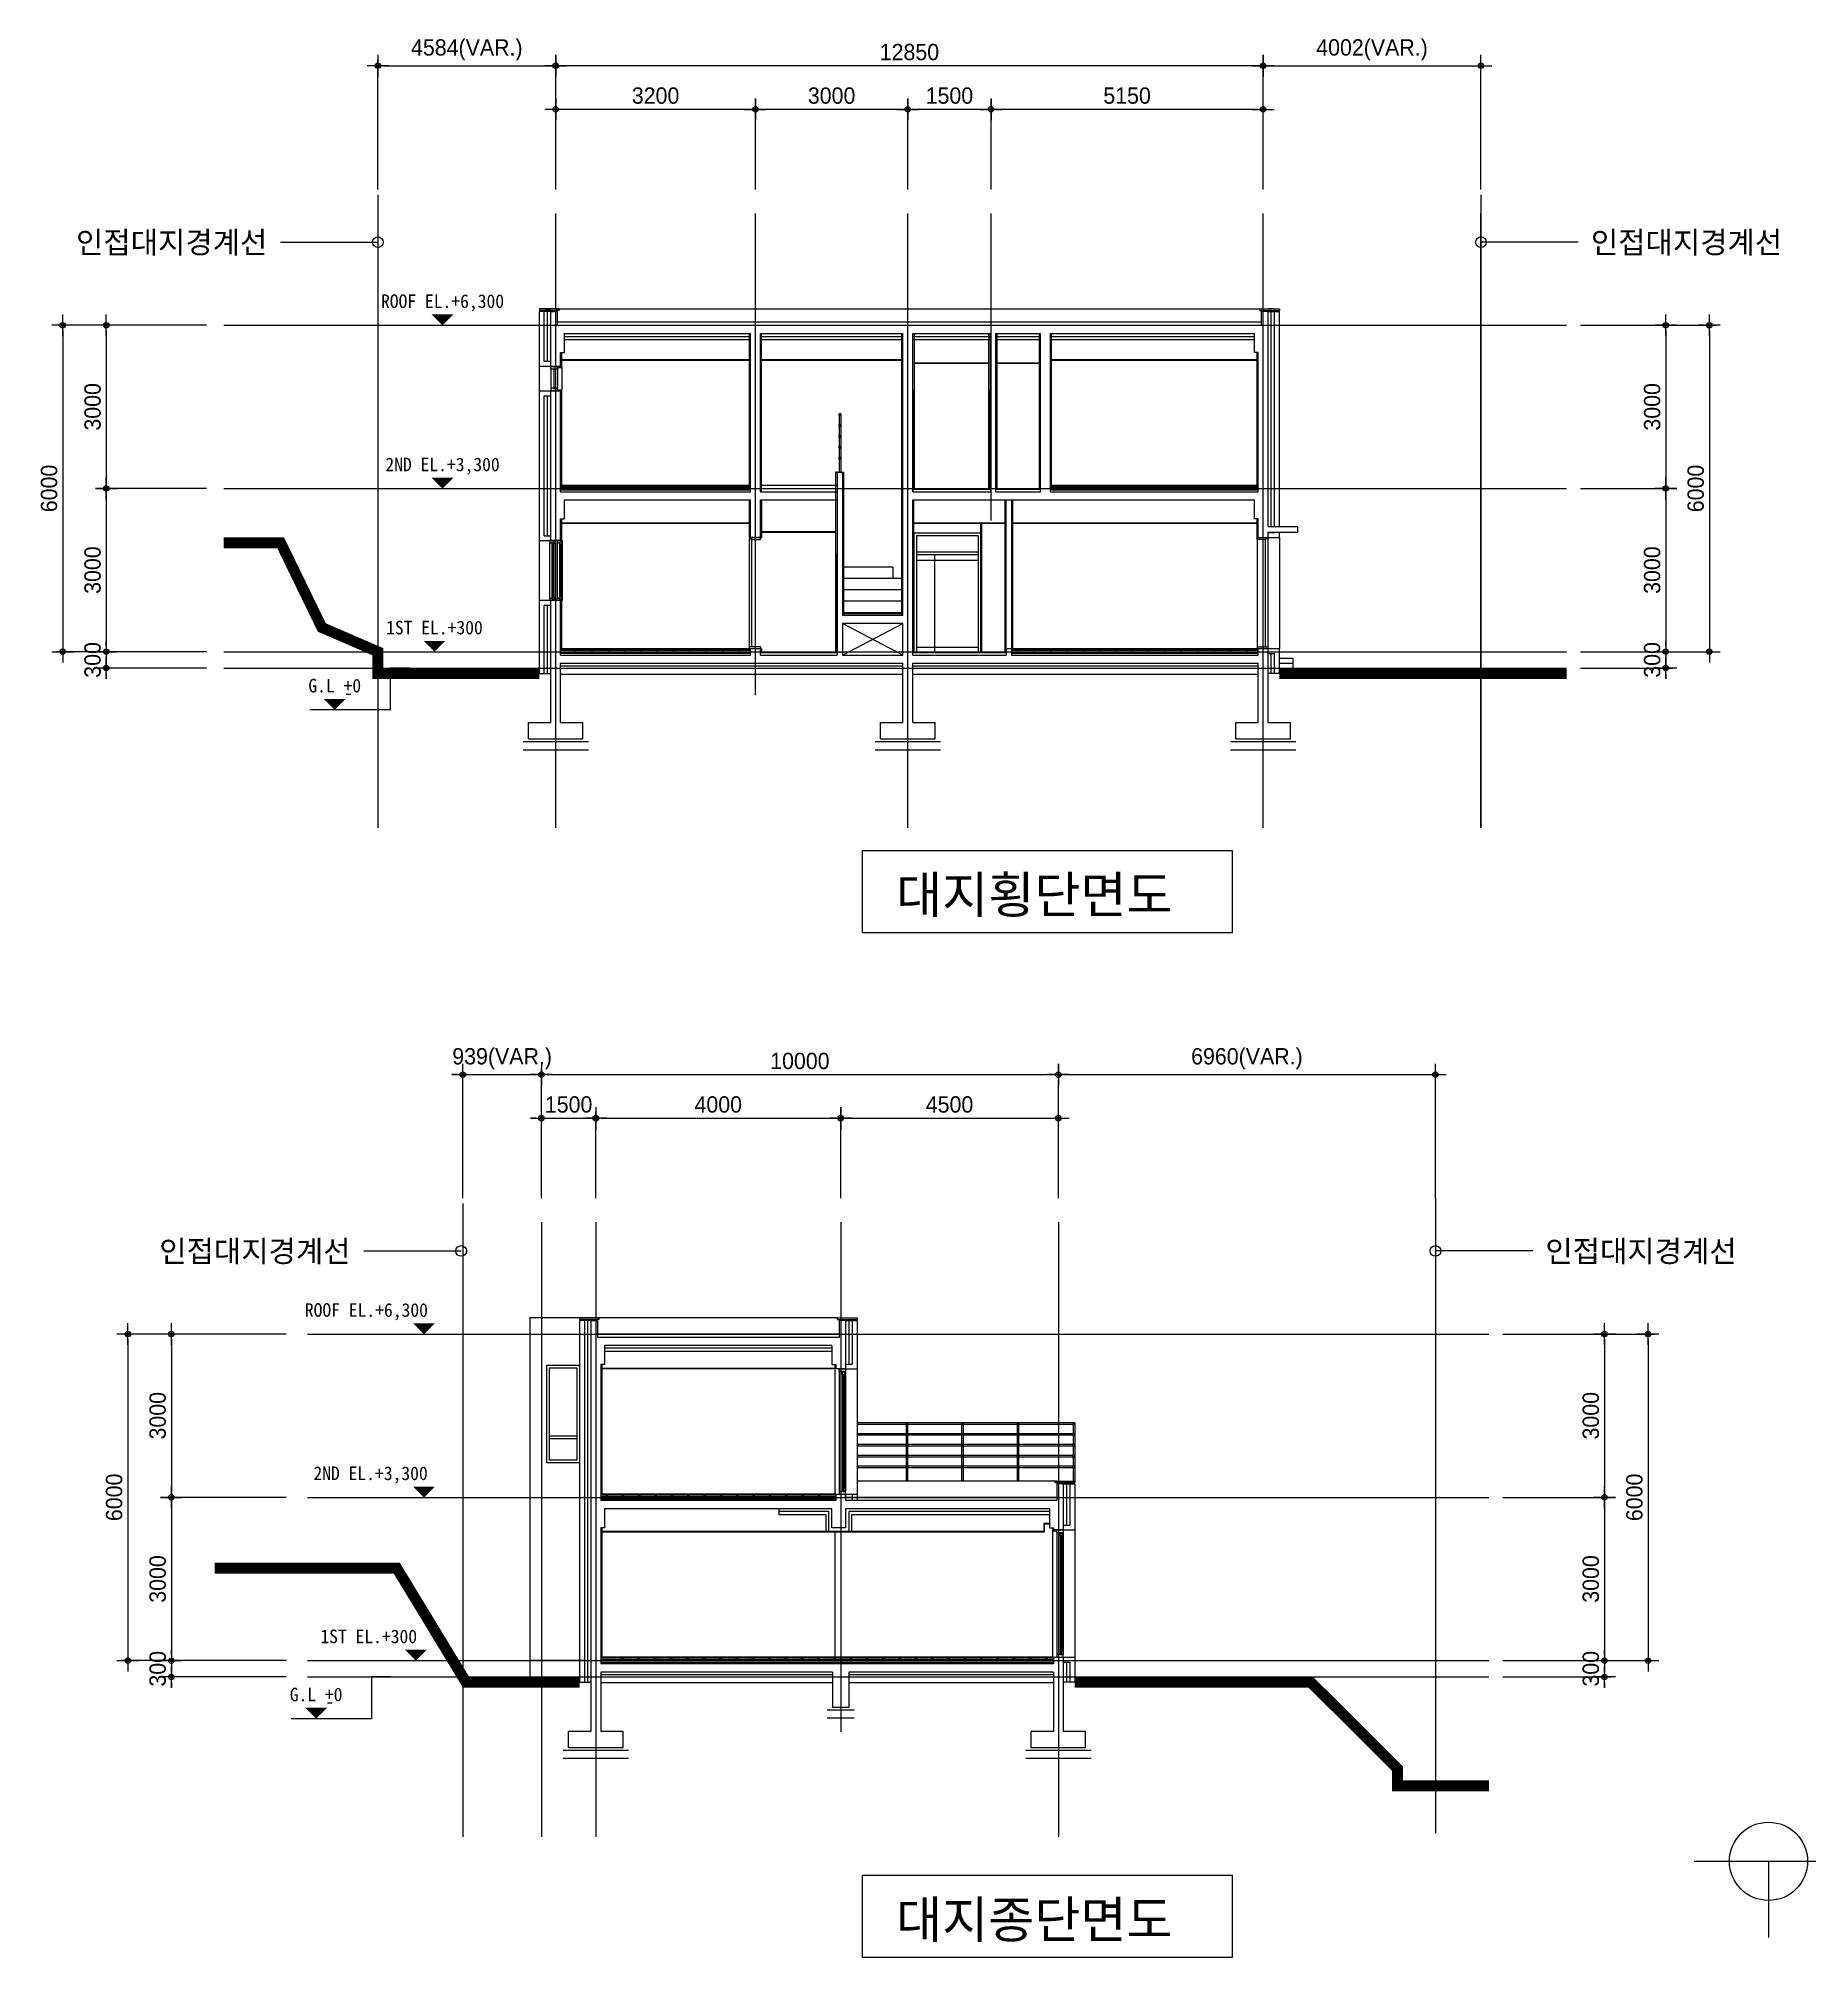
# Model space of a CAD drawing. Header units: millimetres. Extents: x 2237537 to 2823092, y 532110 to 734861.
# Drawn here: x 2301593 to 2334106, y 636956 to 672224 of the extents above; entities that cross this region are included whole.
import ezdxf
from ezdxf.enums import TextEntityAlignment as Align
from ezdxf.lldxf.tags import DXFTag

# ---------------------------------------------------------------- set-up
doc = ezdxf.new("R2010")
doc.units = ezdxf.units.MM
doc.header["$LTSCALE"] = 300
doc.header["$MEASUREMENT"] = 0
doc.layers.get('0').update_dxf_attribs({"lineweight": 0})
for name, color, linetype in [('2', 2, 'Continuous'), ('5HAT', 5, 'Continuous'), ('6', 6, 'Continuous'), ('A-SHT', 9, 'Continuous'), ('BOX-T2', 4, 'Continuous'), ('CEN', 1, 'CEN'), ('DIM', 7, 'Continuous'), ('FORM', 4, 'Continuous'), ('RXSBTXT', 6, 'Continuous'), ('RXSYMBOL', 7, 'Continuous'), ('TEX', 3, 'Continuous')]:
    doc.layers.add(name, color=color, linetype=linetype)
doc.styles.add('box4', font='GulimChe.ttf')
doc.styles.add('굴림체', font='GulimChe.ttf')
doc.styles.add('도면명', font='H2HDRM.TTF')
doc.styles.add('휴먼세엑스포', font='Dotum.ttf')
tags = doc.linetypes.add('CEN', pattern=[62, 60, -1, 0, -1]).pattern_tags.tags
tags[10:11] = [DXFTag(74, 4), DXFTag(75, 0), DXFTag(340, '0'), DXFTag(46, 1.0), DXFTag(50, 0.0), DXFTag(44, 0.0), DXFTag(45, 0.0)]
tags[8:9] = [DXFTag(74, 4), DXFTag(75, 0), DXFTag(340, '0'), DXFTag(46, 1.0), DXFTag(50, 0.0), DXFTag(44, 0.0), DXFTag(45, 0.0)]
tags[6:7] = [DXFTag(74, 4), DXFTag(75, 0), DXFTag(340, '0'), DXFTag(46, 1.0), DXFTag(50, 0.0), DXFTag(44, 0.0), DXFTag(45, 0.0)]
tags[4:5] = [DXFTag(74, 4), DXFTag(75, 0), DXFTag(340, '0'), DXFTag(46, 1.0), DXFTag(50, 0.0), DXFTag(44, 0.0), DXFTag(45, 0.0)]
doc.dimstyles.new('CPDIM1', dxfattribs={"dimtxt": 3, "dimasz": 1, "dimexe": 1.25, "dimexo": 1, "dimgap": 1, "dimtad": 1, "dimdec": 0, "dimzin": 1, "dimdsep": 46, "dimtxsty": '휴먼세엑스포', "dimblk1": 'Z_DOT', "dimblk2": 'Z_DOT', "dimsah": 1, "dimcen": 2.5, "dimadec": 0, "dimazin": 0, "dimtfac": 1, "dimtdec": 0, "dimtix": 1, "dimtmove": 2, "dimatfit": 3, "dimldrblk": 'Z_DOT', "dimfxl": 1, "dimtolj": 1, "dimtzin": 1, "dimarcsym": 0})

msp = doc.modelspace()

# ---------------------------------------------------------------- texts
at = {"layer": '2', "style": '휴먼세엑스포'}
for s, p in [('대지횡단면도', (2317354.9, 656487.7)), ('대지종단면도', (2317354.9, 637655.7))]:
    msp.add_text(s, height=675, dxfattribs=at).set_placement(p, align=Align.MIDDLE_LEFT)
at = {"layer": 'RXSBTXT', "style": '굴림체'}
for s, p in [('ROOF EL.+6,300', (2309020.3, 667270.1, 0)), ('2ND EL.+3,300', (2309020.3, 664270.1, 0)), ('1ST EL.+300', (2308871, 661272.7, 0)), ('G.L +0', (2307039.3, 660204.9, 0)), ('-', (2307293.3, 660075.9, 0)), ('ROOF EL.+6,300', (2307620.8, 648731.8, 0)), ('2ND EL.+3,300', (2307697.8, 645731.8, 0)), ('1ST EL.+300', (2307663.5, 642734.4, 0)), ('G.L +0', (2306696.8, 641666.6, 0)), ('-', (2306950.8, 641537.6, 0))]:
    msp.add_text(s, height=250, dxfattribs=at).set_placement(p, align=Align.CENTER)
at = {"layer": 'TEX', "style": '도면명'}
for p in [(2302284.2, 668274.8), (2330122.3, 668274.8), (2303813.2, 649736.6), (2329286, 649736.6)]:
    msp.add_text('인접대지경계선', height=400.29, dxfattribs=at).set_placement(p)

# ---------------------------------------------------------------- blocks, each defined once
blk = doc.blocks.new('Z_DOT')
at = {"layer": 'DIM', "color": 7}
for p, q in [((-2, 0), (2, 0)), ((0, -2), (0, 2))]:
    blk.add_line(p, q, dxfattribs=at)
for radius in [0.5, 0.25]:
    blk.add_circle((0, 0), radius, dxfattribs=at)
blk = doc.blocks.new('*D181')
at = {"layer": 'DEFPOINTS', "color": 0}
for p in [(2306247, 648414), (2304037, 645414), (2306247, 645414)]:
    blk.add_point(p, dxfattribs=at)
at = {"layer": 'DIM', "color": 0, "lineweight": -2}
for p, q in [((2306147, 648414), (2303912, 648414)), ((2304037, 648314), (2304037, 645514)), ((2306147, 645414), (2303912, 645414))]:
    blk.add_line(p, q, dxfattribs=at)
at = {"layer": 'DIM', "color": 0, "lineweight": -2, "xscale": 100, "yscale": 100, "zscale": 100}
for p, rotation in [((2304037, 648414), 90), ((2304037, 645414), 270)]:
    blk.add_blockref('Z_DOT', p, dxfattribs=dict(at, rotation=rotation))
at = {"layer": 'DIM', "color": 0, "insert": (2303786, 646914), "char_height": 300, "attachment_point": 5, "rotation": 90, "style": '휴먼세엑스포'}
blk.add_mtext('\\A1;3000', dxfattribs=at)
blk = doc.blocks.new('*D182')
at = {"layer": 'DEFPOINTS', "color": 0}
for p in [(2306247, 648414), (2303237, 642414), (2306247, 642414)]:
    blk.add_point(p, dxfattribs=at)
at = {"layer": 'DIM', "color": 0, "lineweight": -2}
for p, q in [((2306147, 648414), (2303112, 648414)), ((2303237, 648314), (2303237, 642514)), ((2306147, 642414), (2303112, 642414))]:
    blk.add_line(p, q, dxfattribs=at)
at = {"layer": 'DIM', "color": 0, "lineweight": -2, "xscale": 100, "yscale": 100, "zscale": 100}
for p, rotation in [((2303237, 648414), 90), ((2303237, 642414), 270)]:
    blk.add_blockref('Z_DOT', p, dxfattribs=dict(at, rotation=rotation))
at = {"layer": 'DIM', "color": 0, "insert": (2302986, 645414), "char_height": 300, "attachment_point": 5, "rotation": 90, "style": '휴먼세엑스포'}
blk.add_mtext('\\A1;6000', dxfattribs=at)
blk = doc.blocks.new('*D183')
at = {"layer": 'DEFPOINTS', "color": 0}
for p in [(2306247, 645414), (2304037, 642414), (2306247, 642414)]:
    blk.add_point(p, dxfattribs=at)
at = {"layer": 'DIM', "color": 0, "lineweight": -2}
for p, q in [((2306147, 645414), (2303912, 645414)), ((2304037, 645314), (2304037, 642514)), ((2306147, 642414), (2303912, 642414))]:
    blk.add_line(p, q, dxfattribs=at)
at = {"layer": 'DIM', "color": 0, "lineweight": -2, "xscale": 100, "yscale": 100, "zscale": 100}
for p, rotation in [((2304037, 645414), 90), ((2304037, 642414), 270)]:
    blk.add_blockref('Z_DOT', p, dxfattribs=dict(at, rotation=rotation))
at = {"layer": 'DIM', "color": 0, "insert": (2303786, 643914), "char_height": 300, "attachment_point": 5, "rotation": 90, "style": '휴먼세엑스포'}
blk.add_mtext('\\A1;3000', dxfattribs=at)
blk = doc.blocks.new('*D184')
at = {"layer": 'DEFPOINTS', "color": 0}
for p in [(2306247, 642414), (2304037, 642114), (2306247, 642114)]:
    blk.add_point(p, dxfattribs=at)
at = {"layer": 'DIM', "color": 0, "lineweight": -2}
for p, q in [((2304037, 642514), (2304037, 642614)), ((2306147, 642414), (2303912, 642414)), ((2304037, 642414), (2304037, 642114)), ((2306147, 642114), (2303912, 642114)), ((2304037, 642014), (2304037, 641914))]:
    blk.add_line(p, q, dxfattribs=at)
at = {"layer": 'DIM', "color": 0, "lineweight": -2, "xscale": 100, "yscale": 100, "zscale": 100}
for p, rotation in [((2304037, 642414), 270), ((2304037, 642114), 90)]:
    blk.add_blockref('Z_DOT', p, dxfattribs=dict(at, rotation=rotation))
at = {"layer": 'DIM', "color": 0, "insert": (2303786, 642264), "char_height": 300, "attachment_point": 5, "rotation": 90, "style": '휴먼세엑스포'}
blk.add_mtext('\\A1;300', dxfattribs=at)
blk = doc.blocks.new('*D185')
at = {"layer": 'DEFPOINTS', "color": 0}
for p in [(2320337, 653182), (2310837, 650811), (2320337, 650811)]:
    blk.add_point(p, dxfattribs=at)
at = {"layer": 'DIM', "color": 0, "lineweight": -2}
for p, q in [((2310837, 650911), (2310837, 653307)), ((2310937, 653182), (2320237, 653182)), ((2320337, 650911), (2320337, 653307))]:
    blk.add_line(p, q, dxfattribs=at)
at = {"layer": 'DIM', "color": 0, "lineweight": -2, "xscale": 100, "yscale": 100, "zscale": 100, "rotation": 180}
blk.add_blockref('Z_DOT', (2310837, 653182), dxfattribs=at)
at = {"layer": 'DIM', "color": 0, "lineweight": -2, "xscale": 100, "yscale": 100, "zscale": 100}
blk.add_blockref('Z_DOT', (2320337, 653182), dxfattribs=at)
at = {"layer": 'DIM', "color": 0, "insert": (2315587, 653432), "char_height": 300, "attachment_point": 5, "style": '휴먼세엑스포'}
blk.add_mtext('\\A1;10000', dxfattribs=at)
blk = doc.blocks.new('*D186')
at = {"layer": 'DEFPOINTS', "color": 0}
for p in [(2316337, 652382), (2311837, 650811), (2316337, 650811)]:
    blk.add_point(p, dxfattribs=at)
at = {"layer": 'DIM', "color": 0, "lineweight": -2}
for p, q in [((2311837, 650911), (2311837, 652507)), ((2316337, 650911), (2316337, 652507)), ((2311937, 652382), (2316237, 652382))]:
    blk.add_line(p, q, dxfattribs=at)
at = {"layer": 'DIM', "color": 0, "lineweight": -2, "xscale": 100, "yscale": 100, "zscale": 100, "rotation": 180}
blk.add_blockref('Z_DOT', (2311837, 652382), dxfattribs=at)
at = {"layer": 'DIM', "color": 0, "lineweight": -2, "xscale": 100, "yscale": 100, "zscale": 100}
blk.add_blockref('Z_DOT', (2316337, 652382), dxfattribs=at)
at = {"layer": 'DIM', "color": 0, "insert": (2314087, 652632), "char_height": 300, "attachment_point": 5, "style": '휴먼세엑스포'}
blk.add_mtext('\\A1;4000', dxfattribs=at)
blk = doc.blocks.new('*D187')
at = {"layer": 'DEFPOINTS', "color": 0}
for p in [(2320337, 652382), (2316337, 650811), (2320337, 650811)]:
    blk.add_point(p, dxfattribs=at)
at = {"layer": 'DIM', "color": 0, "lineweight": -2}
for p, q in [((2316337, 650911), (2316337, 652507)), ((2320337, 650911), (2320337, 652507)), ((2316437, 652382), (2320237, 652382))]:
    blk.add_line(p, q, dxfattribs=at)
at = {"layer": 'DIM', "color": 0, "lineweight": -2, "xscale": 100, "yscale": 100, "zscale": 100, "rotation": 180}
blk.add_blockref('Z_DOT', (2316337, 652382), dxfattribs=at)
at = {"layer": 'DIM', "color": 0, "lineweight": -2, "xscale": 100, "yscale": 100, "zscale": 100}
blk.add_blockref('Z_DOT', (2320337, 652382), dxfattribs=at)
at = {"layer": 'DIM', "color": 0, "insert": (2318337, 652632), "char_height": 300, "attachment_point": 5, "style": '휴먼세엑스포'}
blk.add_mtext('\\A1;4500', dxfattribs=at)
blk = doc.blocks.new('*D188')
at = {"layer": 'DEFPOINTS', "color": 0}
for p in [(2311837, 652382), (2310837, 650811), (2311837, 650811)]:
    blk.add_point(p, dxfattribs=at)
at = {"layer": 'DIM', "color": 0, "lineweight": -2}
for p, q in [((2310837, 650911), (2310837, 652507)), ((2311837, 650911), (2311837, 652507)), ((2310737, 652382), (2310637, 652382)), ((2310837, 652382), (2311837, 652382)), ((2311937, 652382), (2312037, 652382))]:
    blk.add_line(p, q, dxfattribs=at)
at = {"layer": 'DIM', "color": 0, "lineweight": -2, "xscale": 100, "yscale": 100, "zscale": 100}
blk.add_blockref('Z_DOT', (2310837, 652382), dxfattribs=at)
at = {"layer": 'DIM', "color": 0, "lineweight": -2, "xscale": 100, "yscale": 100, "zscale": 100, "rotation": 180}
blk.add_blockref('Z_DOT', (2311837, 652382), dxfattribs=at)
at = {"layer": 'DIM', "color": 0, "insert": (2311337, 652632), "char_height": 300, "attachment_point": 5, "style": '휴먼세엑스포'}
blk.add_mtext('\\A1;1500', dxfattribs=at)
blk = doc.blocks.new('*D189')
at = {"layer": 'DEFPOINTS', "color": 0}
for p in [(2328403, 648414), (2328403, 645414), (2330373, 645414)]:
    blk.add_point(p, dxfattribs=at)
at = {"layer": 'DIM', "color": 0, "lineweight": -2}
for p, q in [((2328503, 648414), (2330498, 648414)), ((2330373, 648314), (2330373, 645514)), ((2328503, 645414), (2330498, 645414))]:
    blk.add_line(p, q, dxfattribs=at)
at = {"layer": 'DIM', "color": 0, "lineweight": -2, "xscale": 100, "yscale": 100, "zscale": 100}
for p, rotation in [((2330373, 648414), 90), ((2330373, 645414), 270)]:
    blk.add_blockref('Z_DOT', p, dxfattribs=dict(at, rotation=rotation))
at = {"layer": 'DIM', "color": 0, "insert": (2330123, 646914), "char_height": 300, "attachment_point": 5, "rotation": 90, "style": '휴먼세엑스포'}
blk.add_mtext('\\A1;3000', dxfattribs=at)
blk = doc.blocks.new('*D190')
at = {"layer": 'DEFPOINTS', "color": 0}
for p in [(2328403, 648414), (2328403, 642414), (2331173, 642414)]:
    blk.add_point(p, dxfattribs=at)
at = {"layer": 'DIM', "color": 0, "lineweight": -2}
for p, q in [((2328503, 648414), (2331298, 648414)), ((2331173, 648314), (2331173, 642514)), ((2328503, 642414), (2331298, 642414))]:
    blk.add_line(p, q, dxfattribs=at)
at = {"layer": 'DIM', "color": 0, "lineweight": -2, "xscale": 100, "yscale": 100, "zscale": 100}
for p, rotation in [((2331173, 648414), 90), ((2331173, 642414), 270)]:
    blk.add_blockref('Z_DOT', p, dxfattribs=dict(at, rotation=rotation))
at = {"layer": 'DIM', "color": 0, "insert": (2330923, 645414), "char_height": 300, "attachment_point": 5, "rotation": 90, "style": '휴먼세엑스포'}
blk.add_mtext('\\A1;6000', dxfattribs=at)
blk = doc.blocks.new('*D191')
at = {"layer": 'DEFPOINTS', "color": 0}
for p in [(2328403, 645414), (2328403, 642414), (2330373, 642414)]:
    blk.add_point(p, dxfattribs=at)
at = {"layer": 'DIM', "color": 0, "lineweight": -2}
for p, q in [((2328503, 645414), (2330498, 645414)), ((2330373, 645314), (2330373, 642514)), ((2328503, 642414), (2330498, 642414))]:
    blk.add_line(p, q, dxfattribs=at)
at = {"layer": 'DIM', "color": 0, "lineweight": -2, "xscale": 100, "yscale": 100, "zscale": 100}
for p, rotation in [((2330373, 645414), 90), ((2330373, 642414), 270)]:
    blk.add_blockref('Z_DOT', p, dxfattribs=dict(at, rotation=rotation))
at = {"layer": 'DIM', "color": 0, "insert": (2330123, 643914), "char_height": 300, "attachment_point": 5, "rotation": 90, "style": '휴먼세엑스포'}
blk.add_mtext('\\A1;3000', dxfattribs=at)
blk = doc.blocks.new('*D192')
at = {"layer": 'DEFPOINTS', "color": 0}
for p in [(2328403, 642414), (2328403, 642114), (2330373, 642114)]:
    blk.add_point(p, dxfattribs=at)
at = {"layer": 'DIM', "color": 0, "lineweight": -2}
for p, q in [((2330373, 642514), (2330373, 642614)), ((2328503, 642414), (2330498, 642414)), ((2330373, 642414), (2330373, 642114)), ((2328503, 642114), (2330498, 642114)), ((2330373, 642014), (2330373, 641914))]:
    blk.add_line(p, q, dxfattribs=at)
at = {"layer": 'DIM', "color": 0, "lineweight": -2, "xscale": 100, "yscale": 100, "zscale": 100}
for p, rotation in [((2330373, 642414), 270), ((2330373, 642114), 90)]:
    blk.add_blockref('Z_DOT', p, dxfattribs=dict(at, rotation=rotation))
at = {"layer": 'DIM', "color": 0, "insert": (2330123, 642264), "char_height": 300, "attachment_point": 5, "rotation": 90, "style": '휴먼세엑스포'}
blk.add_mtext('\\A1;300', dxfattribs=at)
blk = doc.blocks.new('*D194')
at = {"layer": 'DEFPOINTS', "color": 0}
for p in [(2304785, 666953), (2302840, 663953), (2304785, 663953)]:
    blk.add_point(p, dxfattribs=at)
at = {"layer": 'DIM', "color": 0, "lineweight": -2}
for p, q in [((2304685, 666953), (2302715, 666953)), ((2302840, 666853), (2302840, 664053)), ((2304685, 663953), (2302715, 663953))]:
    blk.add_line(p, q, dxfattribs=at)
at = {"layer": 'DIM', "color": 0, "lineweight": -2, "xscale": 100, "yscale": 100, "zscale": 100}
for p, rotation in [((2302840, 666953), 90), ((2302840, 663953), 270)]:
    blk.add_blockref('Z_DOT', p, dxfattribs=dict(at, rotation=rotation))
at = {"layer": 'DIM', "color": 0, "insert": (2302590, 665453), "char_height": 300, "attachment_point": 5, "rotation": 90, "style": '휴먼세엑스포'}
blk.add_mtext('\\A1;3000', dxfattribs=at)
blk = doc.blocks.new('*D195')
at = {"layer": 'DEFPOINTS', "color": 0}
for p in [(2304785, 666953), (2302040, 660953), (2304785, 660953)]:
    blk.add_point(p, dxfattribs=at)
at = {"layer": 'DIM', "color": 0, "lineweight": -2}
for p, q in [((2304685, 666953), (2301915, 666953)), ((2302040, 666853), (2302040, 661053)), ((2304685, 660953), (2301915, 660953))]:
    blk.add_line(p, q, dxfattribs=at)
at = {"layer": 'DIM', "color": 0, "lineweight": -2, "xscale": 100, "yscale": 100, "zscale": 100}
for p, rotation in [((2302040, 666953), 90), ((2302040, 660953), 270)]:
    blk.add_blockref('Z_DOT', p, dxfattribs=dict(at, rotation=rotation))
at = {"layer": 'DIM', "color": 0, "insert": (2301790, 663953), "char_height": 300, "attachment_point": 5, "rotation": 90, "style": '휴먼세엑스포'}
blk.add_mtext('\\A1;6000', dxfattribs=at)
blk = doc.blocks.new('*D196')
at = {"layer": 'DEFPOINTS', "color": 0}
for p in [(2304785, 663953), (2302840, 660953), (2304785, 660953)]:
    blk.add_point(p, dxfattribs=at)
at = {"layer": 'DIM', "color": 0, "lineweight": -2}
for p, q in [((2304685, 663953), (2302715, 663953)), ((2302840, 663853), (2302840, 661053)), ((2304685, 660953), (2302715, 660953))]:
    blk.add_line(p, q, dxfattribs=at)
at = {"layer": 'DIM', "color": 0, "lineweight": -2, "xscale": 100, "yscale": 100, "zscale": 100}
for p, rotation in [((2302840, 663953), 90), ((2302840, 660953), 270)]:
    blk.add_blockref('Z_DOT', p, dxfattribs=dict(at, rotation=rotation))
at = {"layer": 'DIM', "color": 0, "insert": (2302590, 662453), "char_height": 300, "attachment_point": 5, "rotation": 90, "style": '휴먼세엑스포'}
blk.add_mtext('\\A1;3000', dxfattribs=at)
blk = doc.blocks.new('*D197')
at = {"layer": 'DEFPOINTS', "color": 0}
for p in [(2304785, 660953), (2302840, 660653), (2304785, 660653)]:
    blk.add_point(p, dxfattribs=at)
at = {"layer": 'DIM', "color": 0, "lineweight": -2}
for p, q in [((2304685, 660953), (2302715, 660953)), ((2302840, 661053), (2302840, 661153)), ((2302840, 660953), (2302840, 660653)), ((2304685, 660653), (2302715, 660653)), ((2302840, 660553), (2302840, 660453))]:
    blk.add_line(p, q, dxfattribs=at)
at = {"layer": 'DIM', "color": 0, "lineweight": -2, "xscale": 100, "yscale": 100, "zscale": 100}
for p, rotation in [((2302840, 660953), 270), ((2302840, 660653), 90)]:
    blk.add_blockref('Z_DOT', p, dxfattribs=dict(at, rotation=rotation))
at = {"layer": 'DIM', "color": 0, "insert": (2302590, 660803), "char_height": 300, "attachment_point": 5, "rotation": 90, "style": '휴먼세엑스포'}
blk.add_mtext('\\A1;300', dxfattribs=at)
blk = doc.blocks.new('*D198')
at = {"layer": 'DEFPOINTS', "color": 0}
for p in [(2329831, 666953), (2329831, 663953), (2331500, 663953)]:
    blk.add_point(p, dxfattribs=at)
at = {"layer": 'DIM', "color": 0, "lineweight": -2}
for p, q in [((2329931, 666953), (2331625, 666953)), ((2331500, 666853), (2331500, 664053)), ((2329931, 663953), (2331625, 663953))]:
    blk.add_line(p, q, dxfattribs=at)
at = {"layer": 'DIM', "color": 0, "lineweight": -2, "xscale": 100, "yscale": 100, "zscale": 100}
for p, rotation in [((2331500, 666953), 90), ((2331500, 663953), 270)]:
    blk.add_blockref('Z_DOT', p, dxfattribs=dict(at, rotation=rotation))
at = {"layer": 'DIM', "color": 0, "insert": (2331250, 665453), "char_height": 300, "attachment_point": 5, "rotation": 90, "style": '휴먼세엑스포'}
blk.add_mtext('\\A1;3000', dxfattribs=at)
blk = doc.blocks.new('*D199')
at = {"layer": 'DEFPOINTS', "color": 0}
for p in [(2329831, 666953), (2329831, 660953), (2332300, 660953)]:
    blk.add_point(p, dxfattribs=at)
at = {"layer": 'DIM', "color": 0, "lineweight": -2}
for p, q in [((2329931, 666953), (2332425, 666953)), ((2332300, 666853), (2332300, 661053)), ((2329931, 660953), (2332425, 660953))]:
    blk.add_line(p, q, dxfattribs=at)
at = {"layer": 'DIM', "color": 0, "lineweight": -2, "xscale": 100, "yscale": 100, "zscale": 100}
for p, rotation in [((2332300, 666953), 90), ((2332300, 660953), 270)]:
    blk.add_blockref('Z_DOT', p, dxfattribs=dict(at, rotation=rotation))
at = {"layer": 'DIM', "color": 0, "insert": (2332050, 663953), "char_height": 300, "attachment_point": 5, "rotation": 90, "style": '휴먼세엑스포'}
blk.add_mtext('\\A1;6000', dxfattribs=at)
blk = doc.blocks.new('*D200')
at = {"layer": 'DEFPOINTS', "color": 0}
for p in [(2329831, 663953), (2329831, 660953), (2331500, 660953)]:
    blk.add_point(p, dxfattribs=at)
at = {"layer": 'DIM', "color": 0, "lineweight": -2}
for p, q in [((2329931, 663953), (2331625, 663953)), ((2331500, 663853), (2331500, 661053)), ((2329931, 660953), (2331625, 660953))]:
    blk.add_line(p, q, dxfattribs=at)
at = {"layer": 'DIM', "color": 0, "lineweight": -2, "xscale": 100, "yscale": 100, "zscale": 100}
for p, rotation in [((2331500, 663953), 90), ((2331500, 660953), 270)]:
    blk.add_blockref('Z_DOT', p, dxfattribs=dict(at, rotation=rotation))
at = {"layer": 'DIM', "color": 0, "insert": (2331250, 662453), "char_height": 300, "attachment_point": 5, "rotation": 90, "style": '휴먼세엑스포'}
blk.add_mtext('\\A1;3000', dxfattribs=at)
blk = doc.blocks.new('*D201')
at = {"layer": 'DEFPOINTS', "color": 0}
for p in [(2329831, 660953), (2329831, 660653), (2331500, 660653)]:
    blk.add_point(p, dxfattribs=at)
at = {"layer": 'DIM', "color": 0, "lineweight": -2}
for p, q in [((2329931, 660953), (2331625, 660953)), ((2331500, 661053), (2331500, 661153)), ((2331500, 660953), (2331500, 660653)), ((2329931, 660653), (2331625, 660653)), ((2331500, 660553), (2331500, 660453))]:
    blk.add_line(p, q, dxfattribs=at)
at = {"layer": 'DIM', "color": 0, "lineweight": -2, "xscale": 100, "yscale": 100, "zscale": 100}
for p, rotation in [((2331500, 660953), 270), ((2331500, 660653), 90)]:
    blk.add_blockref('Z_DOT', p, dxfattribs=dict(at, rotation=rotation))
at = {"layer": 'DIM', "color": 0, "insert": (2331250, 660803), "char_height": 300, "attachment_point": 5, "rotation": 90, "style": '휴먼세엑스포'}
blk.add_mtext('\\A1;300', dxfattribs=at)
blk = doc.blocks.new('*D202')
at = {"layer": 'DEFPOINTS', "color": 0}
for p in [(2311100, 671720), (2311100, 669350), (2324100, 669350)]:
    blk.add_point(p, dxfattribs=at)
at = {"layer": 'DIM', "color": 0, "lineweight": -2}
for p, q in [((2311100, 669450), (2311100, 671845)), ((2324100, 669450), (2324100, 671845)), ((2324000, 671720), (2311200, 671720))]:
    blk.add_line(p, q, dxfattribs=at)
at = {"layer": 'DIM', "color": 0, "lineweight": -2, "xscale": 100, "yscale": 100, "zscale": 100, "rotation": 180}
blk.add_blockref('Z_DOT', (2311100, 671720), dxfattribs=at)
at = {"layer": 'DIM', "color": 0, "lineweight": -2, "xscale": 100, "yscale": 100, "zscale": 100}
blk.add_blockref('Z_DOT', (2324100, 671720), dxfattribs=at)
at = {"layer": 'DIM', "color": 0, "insert": (2317600, 671971), "char_height": 300, "attachment_point": 5, "style": '휴먼세엑스포'}
blk.add_mtext('\\A1;12850', dxfattribs=at)
blk = doc.blocks.new('*D203')
at = {"layer": 'DEFPOINTS', "color": 0}
for p in [(2314770, 670920), (2314770, 669350), (2317570, 669350)]:
    blk.add_point(p, dxfattribs=at)
at = {"layer": 'DIM', "color": 0, "lineweight": -2}
for p, q in [((2314770, 669450), (2314770, 671045)), ((2317470, 670920), (2314870, 670920)), ((2317570, 669450), (2317570, 671045))]:
    blk.add_line(p, q, dxfattribs=at)
at = {"layer": 'DIM', "color": 0, "lineweight": -2, "xscale": 100, "yscale": 100, "zscale": 100, "rotation": 180}
blk.add_blockref('Z_DOT', (2314770, 670920), dxfattribs=at)
at = {"layer": 'DIM', "color": 0, "lineweight": -2, "xscale": 100, "yscale": 100, "zscale": 100}
blk.add_blockref('Z_DOT', (2317570, 670920), dxfattribs=at)
at = {"layer": 'DIM', "color": 0, "insert": (2316170, 671171), "char_height": 300, "attachment_point": 5, "style": '휴먼세엑스포'}
blk.add_mtext('\\A1;3000', dxfattribs=at)
blk = doc.blocks.new('*D204')
at = {"layer": 'DEFPOINTS', "color": 0}
for p in [(2311100, 670920), (2311100, 669350), (2314770, 669350)]:
    blk.add_point(p, dxfattribs=at)
at = {"layer": 'DIM', "color": 0, "lineweight": -2}
for p, q in [((2311100, 669450), (2311100, 671045)), ((2314670, 670920), (2311200, 670920)), ((2314770, 669450), (2314770, 671045))]:
    blk.add_line(p, q, dxfattribs=at)
at = {"layer": 'DIM', "color": 0, "lineweight": -2, "xscale": 100, "yscale": 100, "zscale": 100, "rotation": 180}
blk.add_blockref('Z_DOT', (2311100, 670920), dxfattribs=at)
at = {"layer": 'DIM', "color": 0, "lineweight": -2, "xscale": 100, "yscale": 100, "zscale": 100}
blk.add_blockref('Z_DOT', (2314770, 670920), dxfattribs=at)
at = {"layer": 'DIM', "color": 0, "insert": (2312935, 671171), "char_height": 300, "attachment_point": 5, "style": '휴먼세엑스포'}
blk.add_mtext('\\A1;3200', dxfattribs=at)
blk = doc.blocks.new('*D205')
at = {"layer": 'DEFPOINTS', "color": 0}
for p in [(2317570, 670920), (2317570, 669350), (2319100, 669350)]:
    blk.add_point(p, dxfattribs=at)
at = {"layer": 'DIM', "color": 0, "lineweight": -2}
for p, q in [((2317570, 669450), (2317570, 671045)), ((2319000, 670920), (2317670, 670920)), ((2319100, 669450), (2319100, 671045))]:
    blk.add_line(p, q, dxfattribs=at)
at = {"layer": 'DIM', "color": 0, "lineweight": -2, "xscale": 100, "yscale": 100, "zscale": 100, "rotation": 180}
blk.add_blockref('Z_DOT', (2317570, 670920), dxfattribs=at)
at = {"layer": 'DIM', "color": 0, "lineweight": -2, "xscale": 100, "yscale": 100, "zscale": 100}
blk.add_blockref('Z_DOT', (2319100, 670920), dxfattribs=at)
at = {"layer": 'DIM', "color": 0, "insert": (2318335, 671171), "char_height": 300, "attachment_point": 5, "style": '휴먼세엑스포'}
blk.add_mtext('\\A1;1500', dxfattribs=at)
blk = doc.blocks.new('*D193')
at = {"layer": 'DEFPOINTS', "color": 0}
for p in [(2319100, 670920), (2319100, 669350), (2324100, 669350)]:
    blk.add_point(p, dxfattribs=at)
at = {"layer": 'DIM', "color": 0, "lineweight": -2}
for p, q in [((2319100, 669450), (2319100, 671045)), ((2324000, 670920), (2319200, 670920)), ((2324100, 669450), (2324100, 671045))]:
    blk.add_line(p, q, dxfattribs=at)
at = {"layer": 'DIM', "color": 0, "lineweight": -2, "xscale": 100, "yscale": 100, "zscale": 100, "rotation": 180}
blk.add_blockref('Z_DOT', (2319100, 670920), dxfattribs=at)
at = {"layer": 'DIM', "color": 0, "lineweight": -2, "xscale": 100, "yscale": 100, "zscale": 100}
blk.add_blockref('Z_DOT', (2324100, 670920), dxfattribs=at)
at = {"layer": 'DIM', "color": 0, "insert": (2321600, 671171), "char_height": 300, "attachment_point": 5, "style": '휴먼세엑스포'}
blk.add_mtext('\\A1;5150', dxfattribs=at)
blk = doc.blocks.new('*D206')
at = {"layer": 'DEFPOINTS', "color": 0}
for p in [(2327266, 653182), (2320337, 650811), (2327266, 650811)]:
    blk.add_point(p, dxfattribs=at)
at = {"layer": 'DIM', "color": 0, "lineweight": -2}
for p, q in [((2320337, 650911), (2320337, 653307)), ((2320437, 653182), (2327166, 653182)), ((2327266, 650911), (2327266, 653307))]:
    blk.add_line(p, q, dxfattribs=at)
at = {"layer": 'DIM', "color": 0, "lineweight": -2, "xscale": 100, "yscale": 100, "zscale": 100, "rotation": 180}
blk.add_blockref('Z_DOT', (2320337, 653182), dxfattribs=at)
at = {"layer": 'DIM', "color": 0, "lineweight": -2, "xscale": 100, "yscale": 100, "zscale": 100}
blk.add_blockref('Z_DOT', (2327266, 653182), dxfattribs=at)
at = {"layer": 'DIM', "color": 0, "insert": (2323802, 653474), "char_height": 300, "attachment_point": 5, "style": '휴먼세엑스포'}
blk.add_mtext('\\A1;6960(VAR.)', dxfattribs=at)
blk = doc.blocks.new('*D207')
at = {"layer": 'DEFPOINTS', "color": 0}
for p in [(2310837, 653182), (2309393, 650811), (2310837, 650811)]:
    blk.add_point(p, dxfattribs=at)
at = {"layer": 'DIM', "color": 0, "lineweight": -2}
for p, q in [((2309293, 653182), (2309193, 653182)), ((2309393, 650911), (2309393, 653307)), ((2309393, 653182), (2310837, 653182)), ((2310837, 650911), (2310837, 653307)), ((2310937, 653182), (2311037, 653182))]:
    blk.add_line(p, q, dxfattribs=at)
at = {"layer": 'DIM', "color": 0, "lineweight": -2, "xscale": 100, "yscale": 100, "zscale": 100}
blk.add_blockref('Z_DOT', (2309393, 653182), dxfattribs=at)
at = {"layer": 'DIM', "color": 0, "lineweight": -2, "xscale": 100, "yscale": 100, "zscale": 100, "rotation": 180}
blk.add_blockref('Z_DOT', (2310837, 653182), dxfattribs=at)
at = {"layer": 'DIM', "color": 0, "insert": (2310115, 653474), "char_height": 300, "attachment_point": 5, "style": '휴먼세엑스포'}
blk.add_mtext('\\A1;939(VAR.)', dxfattribs=at)
blk = doc.blocks.new('*D208')
at = {"layer": 'DEFPOINTS', "color": 0}
for p in [(2328102, 671720), (2324100, 669350), (2328102, 669350)]:
    blk.add_point(p, dxfattribs=at)
at = {"layer": 'DIM', "color": 0, "lineweight": -2}
for p, q in [((2324100, 669450), (2324100, 671845)), ((2328102, 669450), (2328102, 671845)), ((2324200, 671720), (2328002, 671720))]:
    blk.add_line(p, q, dxfattribs=at)
at = {"layer": 'DIM', "color": 0, "lineweight": -2, "xscale": 100, "yscale": 100, "zscale": 100, "rotation": 180}
blk.add_blockref('Z_DOT', (2324100, 671720), dxfattribs=at)
at = {"layer": 'DIM', "color": 0, "lineweight": -2, "xscale": 100, "yscale": 100, "zscale": 100}
blk.add_blockref('Z_DOT', (2328102, 671720), dxfattribs=at)
at = {"layer": 'DIM', "color": 0, "insert": (2326101, 672013), "char_height": 300, "attachment_point": 5, "style": '휴먼세엑스포'}
blk.add_mtext('\\A1;4002(VAR.)', dxfattribs=at)
blk = doc.blocks.new('*D209')
at = {"layer": 'DEFPOINTS', "color": 0}
for p in [(2311100, 671720), (2307832, 669350), (2311100, 669350)]:
    blk.add_point(p, dxfattribs=at)
at = {"layer": 'DIM', "color": 0, "lineweight": -2}
for p, q in [((2307832, 669450), (2307832, 671845)), ((2311100, 669450), (2311100, 671845)), ((2307932, 671720), (2311000, 671720))]:
    blk.add_line(p, q, dxfattribs=at)
at = {"layer": 'DIM', "color": 0, "lineweight": -2, "xscale": 100, "yscale": 100, "zscale": 100, "rotation": 180}
blk.add_blockref('Z_DOT', (2307832, 671720), dxfattribs=at)
at = {"layer": 'DIM', "color": 0, "lineweight": -2, "xscale": 100, "yscale": 100, "zscale": 100}
blk.add_blockref('Z_DOT', (2311100, 671720), dxfattribs=at)
at = {"layer": 'DIM', "color": 0, "insert": (2309466, 672013), "char_height": 300, "attachment_point": 5, "style": '휴먼세엑스포'}
blk.add_mtext('\\A1;4584(VAR.)', dxfattribs=at)
blk = doc.blocks.new('FORM')
for p, q in [((156736, 34982), (156736, 34282)), ((157563, 34982), (157563, 34282)), ((157883, 34982), (157883, 34282)), ((157563, 34632), (159038, 34632)), ((155038, 34282), (159038, 34282)), ((156736, 33582), (156736, 30482)), ((155038, 32582), (159038, 32582)), ((155038, 31882), (159038, 31882)), ((155038, 31182), (159038, 31182))]:
    blk.add_line(p, q)
for points in [[(156063, 42115), (156063, 41140)], [(155561, 41874), (155320, 41473), (155801, 41473), (155561, 41874)], [(156063, 41627), (159038, 41627)], [(157039, 41627), (157039, 41140)], [(158014, 41627), (158014, 41140)], [(156063, 41286), (159038, 41286)], [(155038, 41140), (159038, 41140)], [(155038, 41140), (159038, 41140)], [(156063, 41140), (156063, 40164)], [(155561, 40899), (155320, 40497), (155801, 40497), (155561, 40899)], [(156063, 40652), (159038, 40652)], [(157039, 40652), (157039, 40164)], [(158014, 40652), (158014, 40164)], [(156063, 40311), (159038, 40311)], [(155038, 40164), (159038, 40164)], [(155038, 40164), (159038, 40164)], [(156063, 40164), (156063, 39189)], [(155561, 39924), (155320, 39522), (155801, 39522), (155561, 39924)], [(156063, 39677), (159038, 39677)], [(157039, 39677), (157039, 39189)], [(158014, 39677), (158014, 39189)], [(156063, 39335), (159038, 39335)], [(155038, 39189), (159038, 39189)], [(155038, 39189), (159038, 39189)], [(156063, 39189), (156063, 38214)], [(155561, 38948), (155320, 38547), (155801, 38547), (155561, 38948)], [(156063, 38702), (159038, 38702)], [(157039, 38702), (157039, 38214)], [(158014, 38702), (158014, 38214)], [(156063, 38360), (159038, 38360)], [(155038, 38214), (159038, 38214)], [(155038, 38214), (159038, 38214)], [(156063, 38214), (156063, 37239)], [(155561, 37973), (155320, 37571), (155801, 37571), (155561, 37973)], [(156063, 37726), (159038, 37726)], [(157039, 37726), (157039, 37239)], [(158014, 37726), (158014, 37239)], [(156063, 37385), (159038, 37385)], [(155038, 37239), (159038, 37239)], [(155038, 37239), (159038, 37239)], [(156063, 37239), (156063, 36213)], [(155561, 36998), (155320, 36596), (155801, 36596), (155561, 36998)], [(156063, 36751), (159038, 36751)], [(157039, 36751), (157039, 36213)], [(158014, 36751), (158014, 36213)], [(156063, 36410), (159038, 36410)], [(155038, 29140), (159038, 29140)]]:
    blk.add_lwpolyline(points)
at = {"layer": 'A-SHT'}
blk.add_lwpolyline([(157038, 42115), (159038, 42115)], dxfattribs=at)
at = {"layer": 'FORM', "flags": 128}
blk.add_lwpolyline([(162564, 26543), (159542, 26543), (159542, 23521), (162564, 23521), (162564, 58478), (159542, 58478), (159542, 55456), (162564, 55456), (162564, 58478), (115719, 58478), (115719, 55456), (118742, 55456), (118742, 58478), (115719, 58478), (115719, 23521), (118742, 23521), (118742, 26543), (115719, 26543), (115719, 23521), (162564, 23521)], dxfattribs=at)
at = {"layer": 'FORM', "const_width": 37.8}
blk.add_lwpolyline([(120245, 27347), (120245, 54452), (159038, 54452), (159038, 27347)], close=True, dxfattribs=at)
at = {"layer": 'FORM'}
for points, const_width in [([(159038, 50952), (155038, 50952)], 37.5), ([(159038, 48952), (155038, 48952)], 37.5), ([(155038, 42115), (159038, 42115)], 37.5), ([(155038, 36213), (159038, 36213)], 37.5), ([(155038, 34982), (159038, 34982)], 37.5), ([(155038, 33582), (159038, 33582)], 37.1), ([(155038, 30482), (159038, 30482)], 37.1), ([(155038, 28225), (159038, 28225)], 37.5)]:
    blk.add_lwpolyline(points, dxfattribs=dict(at, const_width=const_width))
at = {"layer": 'BOX-T2', "style": 'box4'}
for s, height, p in [('PROJECT TITLE.', 146.29, (155914, 50649)), ('NOTE.', 146.3, (155454, 48625))]:
    blk.add_text(s, height=height, dxfattribs=at).set_placement(p, align=Align.CENTER)
for s, height, p in [('수정내용', 110.6, (156172, 41937)), ('수정번호', 110.6, (155301, 41303)), ('설계', 110.6, (156098, 41472)), ('검토', 110.6, (157097, 41464)), ('승인', 110.6, (158054, 41468)), ('20   .   .   .', 82.9, (156163, 41171)), ('20   .   .   .', 82.9, (157138, 41171)), ('20   .   .   .', 82.9, (158114, 41171)), ('수정내용', 110.6, (156172, 40962)), ('수정번호', 110.6, (155301, 40328)), ('설계', 110.6, (156098, 40496)), ('검토', 110.6, (157097, 40488)), ('승인', 110.6, (158054, 40493)), ('20   .   .   .', 82.9, (156163, 40195)), ('20   .   .   .', 82.9, (157138, 40195)), ('20   .   .   .', 82.9, (158114, 40195)), ('수정내용', 110.6, (156172, 39986)), ('설계', 110.6, (156098, 39521)), ('검토', 110.6, (157097, 39513)), ('승인', 110.6, (158054, 39518)), ('수정번호', 110.6, (155301, 39353)), ('20   .   .   .', 82.9, (156163, 39220)), ('20   .   .   .', 82.9, (157138, 39220)), ('20   .   .   .', 82.9, (158114, 39220)), ('수정내용', 110.6, (156172, 39011)), ('설계', 110.6, (156098, 38546)), ('검토', 110.6, (157097, 38538)), ('승인', 110.6, (158054, 38542)), ('수정번호', 110.6, (155301, 38377)), ('20   .   .   .', 82.9, (156163, 38245)), ('20   .   .   .', 82.9, (157138, 38245)), ('20   .   .   .', 82.9, (158114, 38245)), ('수정내용', 110.6, (156172, 38036)), ('설계', 110.6, (156098, 37571)), ('검토', 110.6, (157097, 37563)), ('승인', 110.6, (158054, 37567)), ('수정번호', 110.6, (155301, 37402)), ('20   .   .   .', 82.9, (156163, 37270)), ('수정내용', 110.6, (156172, 37061)), ('20   .   .   .', 82.9, (157138, 37270)), ('20   .   .   .', 82.9, (158114, 37270)), ('설계', 110.6, (156098, 36595)), ('검토', 110.6, (157097, 36587)), ('승인', 110.6, (158054, 36592)), ('수정번호', 110.6, (155301, 36427)), ('20   .   .   .', 82.9, (156163, 36294)), ('20   .   .   .', 82.9, (157138, 36294)), ('20   .   .   .', 82.9, (158114, 36294)), ('DRAWING TITLE', 110.59, (155127, 35989)), ('(도면명)', 110.6, (155127, 35843)), ('DATE', 110.6, (155199, 34781)), ('SCALE', 110.6, (156759, 34781)), ('A1', 110.6, (157637, 34746)), ('A3', 110.6, (157637, 34402)), ('FILE NAME', 110.6, (155199, 34081)), ('APPROVED BY', 110.59, (155199, 33260)), ('(승인)', 110.6, (155199, 33060)), ('SUBMITTED BY', 110.59, (155199, 32291)), ('(심사)', 110.6, (155199, 32091)), ('CHECKED BY', 110.6, (155199, 31591)), ('(검토)', 110.6, (155199, 31391)), ('DRAWN BY', 110.6, (155199, 30891)), ('(작성)', 110.6, (155199, 30691)), ('도면번호', 138.3, (155310, 28000))]:
    blk.add_text(s, height=height, dxfattribs=at).set_placement(p)

# ---------------------------------------------------------------- dimensions: what is measured, and where the dimension line sits
at = {"layer": 'DIM'}
for base, p1, p2, text, picture, middle in [((2311100.5, 671720.4), (2307832.1, 669349.5), (2311100.5, 669349.5), '4584(VAR.)', '*D209', (2309466.3, 672012.7)), ((2328102.5, 671720.4), (2324100.5, 669349.5), (2328102.5, 669349.5), '<>(VAR.)', '*D208', (2326101.5, 672012.7)), ((2310837, 653182.2), (2309392.5, 650811.3), (2310837, 650811.3), '939(VAR.)', '*D207', (2310114.8, 653474.5)), ((2320337, 653182.2), (2310837, 650811.3), (2320337, 650811.3), '10000', '*D185', (2315587, 653432.4)), ((2327266.2, 653182.2), (2320337, 650811.3), (2327266.2, 650811.3), '6960(VAR.)', '*D206', (2323801.6, 653474.5)), ((2311837, 652382.2), (2310837, 650811.3), (2311837, 650811.3), '1500', '*D188', (2311337, 652632.4)), ((2316337, 652382.2), (2311837, 650811.3), (2316337, 650811.3), '4000', '*D186', (2314087, 652632.4)), ((2320337, 652382.2), (2316337, 650811.3), (2320337, 650811.3), '4500', '*D187', (2318337, 652632.4))]:
    dim = msp.add_linear_dim(base=base, p1=p1, p2=p2, angle=180, text=text, dimstyle='CPDIM1', override={"dimscale": 100}, dxfattribs=at)
    dim.commit()
    dim.dimension.update_dxf_attribs({"geometry": picture, "text_midpoint": middle})
for base, p1, p2, text, picture, middle in [((2311100.5, 671720.4), (2324100.5, 669349.5), (2311100.5, 669349.5), '12850', '*D202', (2317600.5, 671970.6)), ((2311100.5, 670920.4), (2314770.5, 669349.5), (2311100.5, 669349.5), '3200', '*D204', (2312935.5, 671170.6)), ((2314770.5, 670920.4), (2317570.5, 669349.5), (2314770.5, 669349.5), '3000', '*D203', (2316170.5, 671170.6)), ((2317570.5, 670920.4), (2319100.5, 669349.5), (2317570.5, 669349.5), '1500', '*D205', (2318335.5, 671170.6)), ((2319100.5, 670920.4), (2324100.5, 669349.5), (2319100.5, 669349.5), '5150', '*D193', (2321600.5, 671170.6))]:
    dim = msp.add_linear_dim(base=base, p1=p1, p2=p2, text=text, dimstyle='CPDIM1', override={"dimscale": 100}, dxfattribs=at)
    dim.commit()
    dim.dimension.update_dxf_attribs({"geometry": picture, "text_midpoint": middle})
for base, p1, p2, picture, middle in [((2302040, 660952.7), (2304785.1, 666952.7), (2304785.1, 660952.7), '*D195', (2301789.8, 663952.7)), ((2302840, 663952.7), (2304785.1, 666952.7), (2304785.1, 663952.7), '*D194', (2302589.8, 665452.7)), ((2331500.2, 663952.7), (2329831.1, 666952.7), (2329831.1, 663952.7), '*D198', (2331250, 665452.7)), ((2332300.2, 660952.7), (2329831.1, 666952.7), (2329831.1, 660952.7), '*D199', (2332050, 663952.7)), ((2302840, 660952.7), (2304785.1, 663952.7), (2304785.1, 660952.7), '*D196', (2302589.8, 662452.7)), ((2331500.2, 660952.7), (2329831.1, 663952.7), (2329831.1, 660952.7), '*D200', (2331250, 662452.7)), ((2302840, 660652.7), (2304785.1, 660952.7), (2304785.1, 660652.7), '*D197', (2302589.8, 660802.7)), ((2331500.2, 660652.7), (2329831.1, 660952.7), (2329831.1, 660652.7), '*D201', (2331250, 660802.7)), ((2303236.5, 642414.4), (2306246.6, 648414.4), (2306246.6, 642414.4), '*D182', (2302986.3, 645414.4)), ((2304036.5, 645414.4), (2306246.6, 648414.4), (2306246.6, 645414.4), '*D181', (2303786.3, 646914.4)), ((2330373.5, 645414.4), (2328403.4, 648414.4), (2328403.4, 645414.4), '*D189', (2330123.3, 646914.4)), ((2331173.5, 642414.4), (2328403.4, 648414.4), (2328403.4, 642414.4), '*D190', (2330923.3, 645414.4)), ((2304036.5, 642414.4), (2306246.6, 645414.4), (2306246.6, 642414.4), '*D183', (2303786.3, 643914.4)), ((2330373.5, 642414.4), (2328403.4, 645414.4), (2328403.4, 642414.4), '*D191', (2330123.3, 643914.4)), ((2304036.5, 642114.4), (2306246.6, 642414.4), (2306246.6, 642114.4), '*D184', (2303786.3, 642264.4)), ((2330373.5, 642114.4), (2328403.4, 642414.4), (2328403.4, 642114.4), '*D192', (2330123.3, 642264.4))]:
    dim = msp.add_linear_dim(base=base, p1=p1, p2=p2, angle=90, dimstyle='CPDIM1', override={"dimscale": 100}, dxfattribs=at)
    dim.commit()
    dim.dimension.update_dxf_attribs({"geometry": picture, "text_midpoint": middle})

# ---------------------------------------------------------------- linework, layer by layer
at = {"const_width": 200}
for points in [[(2305000.3, 662952.7), (2306046.2, 662952.7), (2306801.6, 661398.7), (2307832.1, 660952.7), (2307832.1, 660553.4), (2310800.5, 660553.4)], [(2324400.5, 660553.4), (2329676.9, 660553.4)], [(2304834.4, 644114.4), (2308178.1, 644114.4), (2309452.8, 642015.1), (2311537, 642015.1)], [(2320637, 642015.1), (2324978.1, 642015.1), (2326569.7, 640430.4), (2326569.7, 640114.4), (2328249.2, 640114.4)]]:
    msp.add_lwpolyline(points, dxfattribs=at)
at = {"layer": '2'}
for p, q in [((2332019.8, 638726), (2341793.4, 638726)), ((2333387.2, 638726), (2333387.2, 637328.7))]:
    msp.add_line(p, q, dxfattribs=at)
msp.add_circle((2333387.2, 638726), 718.7, dxfattribs=at)
at = {"layer": '5HAT'}
for p, q in [((2310800.5, 667252.7), (2310800.5, 667222.7)), ((2311160.5, 667252.7), (2310800.5, 667252.7)), ((2310800.5, 667252.7), (2310800.5, 667222.7)), ((2311160.5, 667222.7), (2310800.5, 667222.7)), ((2310800.5, 666194.9), (2310800.5, 667202.7)), ((2311010.5, 667202.7), (2310800.5, 667202.7)), ((2310890.5, 666284.9), (2310890.5, 667202.7)), ((2310910.5, 667252.7), (2311010.5, 667252.7)), ((2310910.5, 667252.7), (2311010.5, 667252.7)), ((2310950.5, 666284.9), (2310950.5, 667202.7)), ((2311010.5, 666194.9), (2311010.5, 667202.7)), ((2311010.5, 667202.7), (2311130.5, 667202.7)), ((2311130.5, 667252.7), (2324290.5, 667252.7)), ((2311130.5, 666952.7), (2311130.5, 667202.7)), ((2311130.5, 667012.7), (2324070.5, 667012.7)), ((2311130.5, 666952.7), (2324070.5, 666952.7)), ((2311160.5, 667222.7), (2311160.5, 667252.7)), ((2324040.5, 667252.7), (2324400.5, 667252.7)), ((2324040.5, 667222.7), (2324040.5, 667252.7)), ((2324040.5, 667222.7), (2324400.5, 667222.7)), ((2324070.5, 666952.7), (2324070.5, 667202.7)), ((2324190.5, 667202.7), (2324070.5, 667202.7)), ((2324290.5, 667252.7), (2324190.5, 667252.7)), ((2324190.5, 663252.7), (2324190.5, 667202.7)), ((2324190.5, 667202.7), (2324400.5, 667202.7)), ((2324250.5, 663252.7), (2324250.5, 667202.7)), ((2324310.5, 663252.7), (2324310.5, 667202.7)), ((2324400.5, 667252.7), (2324400.5, 667222.7)), ((2324400.5, 667252.7), (2324400.5, 667222.7)), ((2324400.5, 663252.7), (2324400.5, 667202.7)), ((2311260.5, 666802.7), (2314680.5, 666802.7)), ((2311260.5, 666452.7), (2311260.5, 666802.7)), ((2311260.5, 666747.7), (2314680.5, 666747.7)), ((2311260.5, 666692.7), (2314680.5, 666692.7)), ((2314660.5, 664012.7), (2314660.5, 666802.7)), ((2314680.5, 663892.7), (2314680.5, 666802.7)), ((2314860.5, 663892.7), (2314860.5, 666802.7)), ((2314860.5, 666802.7), (2317480.5, 666802.7)), ((2314860.5, 666747.7), (2317480.5, 666747.7)), ((2314860.5, 666692.7), (2317480.5, 666692.7)), ((2314880.5, 663892.7), (2314880.5, 666802.7)), ((2317460.5, 661619.3), (2317460.5, 666802.7)), ((2317480.5, 661619.3), (2317480.5, 666802.7)), ((2317660.5, 666802.7), (2319090.5, 666802.7)), ((2317660.5, 663892.7), (2317660.5, 666802.7)), ((2317660.5, 666747.7), (2319090.5, 666747.7)), ((2317660.5, 666692.7), (2319090.5, 666692.7)), ((2317690.5, 663952.7), (2317690.5, 666800.6)), ((2319060.5, 663952.7), (2319060.5, 666800.6)), ((2319090.5, 663952.7), (2319090.5, 666802.7)), ((2319190.5, 663892.7), (2319190.5, 666802.7)), ((2319190.5, 666802.7), (2320010.5, 666802.7)), ((2319190.5, 666747.7), (2320010.5, 666747.7)), ((2319190.5, 666692.7), (2320010.5, 666692.7)), ((2319210.5, 663952.7), (2319210.5, 666802.7)), ((2319990.5, 663952.7), (2319990.5, 666802.7)), ((2320010.5, 663892.7), (2320010.5, 666802.7)), ((2320190.5, 663892.7), (2320190.5, 666802.7)), ((2320190.5, 666802.7), (2323940.5, 666802.7)), ((2320190.5, 666747.7), (2323940.5, 666747.7)), ((2320190.5, 666692.7), (2323940.5, 666692.7)), ((2320210.5, 664012.7), (2320210.5, 666802.7)), ((2323940.5, 666452.7), (2323940.5, 666802.7)), ((2311010.5, 666284.9), (2310890.5, 666284.9)), ((2311190.5, 666452.7), (2311260.5, 666452.7)), ((2311190.5, 666194.9), (2311190.5, 666452.7)), ((2311210.5, 666174.9), (2311210.5, 666452.7)), ((2311210.5, 666322.7), (2314660.5, 666322.7)), ((2311210.5, 666312.7), (2314660.5, 666312.7)), ((2314880.5, 666322.7), (2317480.5, 666322.7)), ((2314880.5, 666312.7), (2317480.5, 666312.7)), ((2317690.5, 666262.7), (2319060.5, 666262.7)), ((2317690.5, 666252.7), (2319060.5, 666252.7)), ((2319210.5, 666262.7), (2319990.5, 666262.7)), ((2319210.5, 666252.7), (2319990.5, 666252.7)), ((2320190.5, 666322.7), (2324010.5, 666322.7)), ((2320190.5, 666312.7), (2324010.5, 666312.7)), ((2324010.5, 666452.7), (2323940.5, 666452.7)), ((2323990.5, 664012.7), (2323990.5, 666452.7)), ((2324010.5, 663892.7), (2324010.5, 666452.7)), ((2311010.5, 666194.9), (2310800.5, 666194.9)), ((2310800.5, 665744.9), (2310800.5, 666194.9)), ((2311190.5, 666194.9), (2311010.5, 666194.9)), ((2311010.5, 666194.9), (2311190.5, 666194.9)), ((2311010.5, 666144.9), (2311010.5, 665794.9)), ((2311130.5, 666174.9), (2311210.5, 666174.9)), ((2311130.5, 666144.9), (2311130.5, 665794.9)), ((2311210.5, 666174.9), (2311210.5, 665764.9)), ((2310800.5, 662994.9), (2310800.5, 665744.9)), ((2310800.5, 665744.9), (2311010.5, 665744.9)), ((2310890.5, 663084.9), (2310890.5, 665654.9)), ((2310890.5, 665654.9), (2311010.5, 665654.9)), ((2310950.5, 663084.9), (2310950.5, 665654.9)), ((2311010.5, 662994.9), (2311010.5, 665744.9)), ((2311190.5, 665744.9), (2311010.5, 665744.9)), ((2311010.5, 665744.9), (2311190.5, 665744.9)), ((2311130.5, 665764.9), (2311210.5, 665764.9)), ((2311190.5, 663892.7), (2311190.5, 665744.9)), ((2311210.5, 664012.7), (2311210.5, 665764.9)), ((2317675.5, 663952.7), (2317675.5, 665752.7)), ((2319075.5, 663952.7), (2319075.5, 665752.7)), ((2316307.5, 665322.7), (2316307.5, 664252.7)), ((2316337.5, 665322.7), (2316307.5, 665322.7)), ((2316307.5, 665292.7), (2316307.5, 665322.7)), ((2316337.5, 665292.7), (2316307.5, 665292.7)), ((2316337.5, 665322.7), (2316337.5, 664252.7)), ((2316337.5, 665292.7), (2316337.5, 665322.7)), ((2316337.5, 665122.7), (2316307.5, 665122.7)), ((2316337.5, 665122.7), (2316307.5, 665122.7)), ((2316307.5, 665092.7), (2316307.5, 665122.7)), ((2316337.5, 665092.7), (2316307.5, 665092.7)), ((2316337.5, 665092.7), (2316307.5, 665092.7)), ((2316337.5, 664922.7), (2316307.5, 664922.7)), ((2316337.5, 664922.7), (2316307.5, 664922.7)), ((2316307.5, 664892.7), (2316307.5, 664922.7)), ((2316337.5, 664892.7), (2316307.5, 664892.7)), ((2316337.5, 664892.7), (2316307.5, 664892.7)), ((2316337.5, 665092.7), (2316337.5, 665122.7)), ((2316337.5, 664892.7), (2316337.5, 664922.7)), ((2316337.5, 664722.7), (2316307.5, 664722.7)), ((2316337.5, 664722.7), (2316307.5, 664722.7)), ((2316307.5, 664692.7), (2316307.5, 664722.7)), ((2316337.5, 664692.7), (2316307.5, 664692.7)), ((2316337.5, 664692.7), (2316307.5, 664692.7)), ((2316337.5, 664522.7), (2316307.5, 664522.7)), ((2316337.5, 664522.7), (2316307.5, 664522.7)), ((2316307.5, 664492.7), (2316307.5, 664522.7)), ((2316337.5, 664492.7), (2316307.5, 664492.7)), ((2316337.5, 664492.7), (2316307.5, 664492.7)), ((2316337.5, 664692.7), (2316337.5, 664722.7)), ((2316337.5, 664492.7), (2316337.5, 664522.7)), ((2316240.5, 664252.7), (2316240.5, 660952.7)), ((2316270.5, 664252.7), (2316240.5, 664252.7)), ((2316270.5, 664252.7), (2316270.5, 660892.7)), ((2316270.5, 664252.7), (2316370.5, 664252.7)), ((2316370.5, 664252.7), (2316370.5, 661619.3)), ((2316370.5, 664252.7), (2316390.5, 664252.7)), ((2316390.5, 664252.7), (2316390.5, 661619.3)), ((2311190.5, 664012.7), (2314680.5, 664012.7)), ((2311190.5, 663997.7), (2314680.5, 663997.7)), ((2314680.5, 663972.7), (2311190.5, 663972.7)), ((2314680.5, 663922.7), (2311190.5, 663922.7)), ((2311190.5, 663892.7), (2314680.5, 663892.7)), ((2311260.5, 663742.7), (2314680.5, 663742.7)), ((2311260.5, 663392.7), (2311260.5, 663742.7)), ((2311449, 663981.4), (2311491.6, 663981.4)), ((2311469.7, 663961.4), (2311469.7, 663999.8)), ((2311749, 663981.4), (2311791.6, 663981.4)), ((2311769.7, 663961.4), (2311769.7, 663999.8)), ((2312049, 663981.4), (2312091.6, 663981.4)), ((2312069.7, 663961.4), (2312069.7, 663999.8)), ((2312349, 663981.4), (2312391.6, 663981.4)), ((2312369.7, 663961.4), (2312369.7, 663999.8)), ((2312649, 663981.4), (2312691.6, 663981.4)), ((2312669.7, 663961.4), (2312669.7, 663999.8)), ((2312949, 663981.4), (2312991.6, 663981.4)), ((2312969.7, 663961.4), (2312969.7, 663999.8)), ((2313249, 663981.4), (2313291.6, 663981.4)), ((2313269.7, 663961.4), (2313269.7, 663999.8)), ((2313549, 663981.4), (2313591.6, 663981.4)), ((2313569.7, 663961.4), (2313569.7, 663999.8)), ((2313849, 663981.4), (2313891.6, 663981.4)), ((2313869.7, 663961.4), (2313869.7, 663999.8)), ((2314149, 663981.4), (2314191.6, 663981.4)), ((2314169.7, 663961.4), (2314169.7, 663999.8)), ((2314449, 663981.4), (2314491.6, 663981.4)), ((2314469.7, 663961.4), (2314469.7, 663999.8)), ((2314660.5, 663052.7), (2314660.5, 663742.7)), ((2314680.5, 663052.7), (2314680.5, 663742.7)), ((2314860.5, 664012.7), (2316270.5, 664012.7)), ((2314860.5, 663892.7), (2316270.5, 663892.7)), ((2314860.5, 663052.7), (2314860.5, 663742.7)), ((2314860.5, 663742.7), (2316270.5, 663742.7)), ((2314890.5, 663052.7), (2314890.5, 663742.7)), ((2317660.5, 663952.7), (2319090.5, 663952.7)), ((2317660.5, 663937.7), (2319090.5, 663937.7)), ((2317660.5, 663919.2), (2317660.5, 663892.7)), ((2317660.5, 663892.7), (2319090.5, 663892.7)), ((2317660.5, 663742.7), (2323940.5, 663742.7)), ((2317660.5, 663742.7), (2317660.5, 660952.7)), ((2317660.5, 660892.7), (2317660.5, 663742.7)), ((2317680.5, 660952.7), (2317680.5, 663742.7)), ((2319090.5, 663952.7), (2319090.5, 663892.7)), ((2319190.5, 663952.7), (2320010.5, 663952.7)), ((2319190.5, 663937.7), (2320010.5, 663937.7)), ((2319190.5, 663892.7), (2320010.5, 663892.7)), ((2319356.5, 660952.7), (2319356.5, 663742.7)), ((2319376.5, 661012.7), (2319376.5, 663742.7)), ((2319476.5, 663742.7), (2319476.5, 661012.7)), ((2319496.5, 663742.7), (2319496.5, 661012.7)), ((2320190.5, 664012.7), (2324010.5, 664012.7)), ((2320190.5, 663997.7), (2324010.5, 663997.7)), ((2324010.5, 663972.7), (2320190.5, 663972.7)), ((2324010.5, 663922.7), (2320190.5, 663922.7)), ((2320190.5, 663892.7), (2324010.5, 663892.7)), ((2320478.3, 663981.4), (2320521, 663981.4)), ((2320499, 663961.4), (2320499, 663999.8)), ((2320779, 663981.4), (2320821.6, 663981.4)), ((2320799.7, 663961.4), (2320799.7, 663999.8)), ((2321079, 663981.4), (2321121.6, 663981.4)), ((2321099.7, 663961.4), (2321099.7, 663999.8)), ((2321379, 663981.4), (2321421.6, 663981.4)), ((2321399.7, 663961.4), (2321399.7, 663999.8)), ((2321679, 663981.4), (2321721.6, 663981.4)), ((2321699.7, 663961.4), (2321699.7, 663999.8)), ((2321979, 663981.4), (2322021.6, 663981.4)), ((2321999.7, 663961.4), (2321999.7, 663999.8)), ((2322279, 663981.4), (2322321.6, 663981.4)), ((2322299.7, 663961.4), (2322299.7, 663999.8)), ((2322579, 663981.4), (2322621.6, 663981.4)), ((2322599.7, 663961.4), (2322599.7, 663999.8)), ((2322879, 663981.4), (2322921.6, 663981.4)), ((2322899.7, 663961.4), (2322899.7, 663999.8)), ((2323179, 663981.4), (2323221.6, 663981.4)), ((2323199.7, 663961.4), (2323199.7, 663999.8)), ((2323479, 663981.4), (2323521.6, 663981.4)), ((2323499.7, 663961.4), (2323499.7, 663999.8)), ((2323779, 663981.4), (2323821.6, 663981.4)), ((2323799.7, 663961.4), (2323799.7, 663999.8)), ((2323940.5, 663392.7), (2323940.5, 663742.7)), ((2311190.5, 662994.9), (2311190.5, 663392.7)), ((2311190.5, 663392.7), (2311260.5, 663392.7)), ((2311210.5, 662994.9), (2311210.5, 663392.7)), ((2324010.5, 663392.7), (2323940.5, 663392.7)), ((2323990.5, 663052.7), (2323990.5, 663392.7)), ((2324010.5, 663052.7), (2324010.5, 663392.7)), ((2310890.5, 663084.9), (2311010.5, 663084.9)), ((2311210.5, 663322.7), (2314660.5, 663322.7)), ((2311210.5, 663312.7), (2314660.5, 663312.7)), ((2314840.5, 663052.7), (2314660.5, 663052.7)), ((2314660.5, 661012.7), (2314660.5, 663027.7)), ((2314680.5, 663052.7), (2314860.5, 663052.7)), ((2314860.5, 663052.7), (2314890.5, 663052.7)), ((2314890.5, 663162.7), (2316240.5, 663162.7)), ((2314890.5, 663152.7), (2316240.5, 663152.7)), ((2317680.5, 663322.7), (2319356.5, 663322.7)), ((2317680.5, 663312.7), (2319356.5, 663312.7)), ((2317680.5, 663137.7), (2317680.5, 660937.7)), ((2317680.5, 663137.7), (2318910.5, 663137.7)), ((2317730.5, 663087.7), (2317730.5, 660937.7)), ((2317730.5, 663087.7), (2318860.5, 663087.7)), ((2318860.5, 663087.7), (2318860.5, 660937.7)), ((2318910.5, 663137.7), (2318910.5, 660937.7)), ((2319496.5, 663322.7), (2323990.5, 663322.7)), ((2319496.5, 663312.7), (2323990.5, 663312.7)), ((2324010.5, 663052.7), (2324190.5, 663052.7)), ((2324190.5, 663252.7), (2324740.5, 663252.7)), ((2324190.5, 663052.7), (2324190.5, 663152.7)), ((2324190.5, 663152.7), (2324740.5, 663152.7)), ((2324190.5, 663142.7), (2324310.5, 663142.7)), ((2324190.5, 663052.7), (2324400.5, 663052.7)), ((2324190.5, 661042.7), (2324190.5, 663027.7)), ((2324310.5, 663142.7), (2324310.5, 663152.7)), ((2324400.5, 663052.7), (2324400.5, 663152.7)), ((2324400.5, 663052.7), (2324400.5, 661012.7)), ((2324740.5, 663152.7), (2324740.5, 663252.7)), ((2310800.5, 662994.9), (2311010.5, 662994.9)), ((2310800.5, 661894.9), (2310800.5, 662994.9)), ((2310990.5, 661894.9), (2310990.5, 662954.9)), ((2311190.5, 662994.9), (2311010.5, 662994.9)), ((2311033.5, 661959.9), (2311033.5, 662929.9)), ((2311190.5, 662994.9), (2311040.5, 662994.9)), ((2311045, 661959.9), (2311045, 662929.9)), ((2311056, 661959.9), (2311056, 662929.9)), ((2311070.5, 661894.9), (2311070.5, 662954.9)), ((2311070.5, 661959.9), (2311070.5, 662929.9)), ((2311130.5, 661894.9), (2311130.5, 662954.9)), ((2311173.5, 661959.9), (2311173.5, 662929.9)), ((2311185, 661959.9), (2311185, 662929.9)), ((2311190.5, 662994.9), (2311220.5, 662994.9)), ((2311196, 661959.9), (2311196, 662929.9)), ((2311210.5, 661959.9), (2311210.5, 662929.9)), ((2311220.5, 662994.9), (2311220.5, 661894.9)), ((2311220.5, 661914.9), (2311220.5, 662974.9)), ((2314705.5, 661042.7), (2314705.5, 663012.7)), ((2316255.5, 662752.7), (2316255.5, 660951.5)), ((2317730.5, 662787.7), (2318860.5, 662787.7)), ((2317730.5, 662737.7), (2318860.5, 662737.7)), ((2318060.7, 662737.7), (2318060.7, 660937.7)), ((2318860.5, 662737.7), (2318860.5, 660937.7)), ((2323990.5, 663012.7), (2323990.5, 661042.7)), ((2324145.5, 661042.7), (2324145.5, 663012.7)), ((2317292.6, 662509.3), (2316390.5, 662509.3)), ((2317292.6, 662509.3), (2317292.6, 662299.3)), ((2317730.5, 662637.7), (2318860.5, 662637.7)), ((2317460.5, 662299.3), (2316390.5, 662299.3)), ((2317460.5, 662089.3), (2316390.5, 662089.3)), ((2310800.5, 660553.4), (2310800.5, 661894.9)), ((2311010.5, 661894.9), (2310800.5, 661894.9)), ((2310890.5, 660553.4), (2310890.5, 661804.9)), ((2311010.5, 661804.9), (2310890.5, 661804.9)), ((2310950.5, 660553.4), (2310950.5, 661804.9)), ((2311010.5, 659652.7), (2311010.5, 661894.9)), ((2311190.5, 661894.9), (2311010.5, 661894.9)), ((2311190.5, 661894.9), (2311040.5, 661894.9)), ((2311190.5, 660892.7), (2311190.5, 661894.9)), ((2311190.5, 661894.9), (2311220.5, 661894.9)), ((2311210.5, 661012.7), (2311210.5, 661894.9)), ((2317480.5, 661619.3), (2316370.5, 661619.3)), ((2317460.5, 661879.3), (2316390.5, 661879.3)), ((2317460.5, 661669.3), (2316390.5, 661669.3)), ((2317460.5, 661649.3), (2316390.5, 661649.3)), ((2316370.5, 661469.3), (2316370.5, 660892.7)), ((2317480.5, 661469.3), (2316370.5, 661469.3)), ((2317480.5, 660892.7), (2316370.5, 661469.3)), ((2316370.5, 660892.7), (2317480.5, 661469.3)), ((2317480.5, 660892.7), (2317480.5, 661469.3)), ((2311190.5, 661012.7), (2314680.5, 661012.7)), ((2311190.5, 660997.7), (2314680.5, 660997.7)), ((2314680.5, 660972.7), (2311190.5, 660972.7)), ((2314680.5, 660922.7), (2311190.5, 660922.7)), ((2311449, 660981.4), (2311491.6, 660981.4)), ((2311469.7, 660961.4), (2311469.7, 660999.8)), ((2311749, 660981.4), (2311791.6, 660981.4)), ((2311769.7, 660961.4), (2311769.7, 660999.8)), ((2312049, 660981.4), (2312091.6, 660981.4)), ((2312069.7, 660961.4), (2312069.7, 660999.8)), ((2312349, 660981.4), (2312391.6, 660981.4)), ((2312369.7, 660961.4), (2312369.7, 660999.8)), ((2312649, 660981.4), (2312691.6, 660981.4)), ((2312669.7, 660961.4), (2312669.7, 660999.8)), ((2312949, 660981.4), (2312991.6, 660981.4)), ((2312969.7, 660961.4), (2312969.7, 660999.8)), ((2313249, 660981.4), (2313291.6, 660981.4)), ((2313269.7, 660961.4), (2313269.7, 660999.8)), ((2313549, 660981.4), (2313591.6, 660981.4)), ((2313569.7, 660961.4), (2313569.7, 660999.8)), ((2313849, 660981.4), (2313891.6, 660981.4)), ((2313869.7, 660961.4), (2313869.7, 660999.8)), ((2314149, 660981.4), (2314191.6, 660981.4)), ((2314169.7, 660961.4), (2314169.7, 660999.8)), ((2314449, 660981.4), (2314491.6, 660981.4)), ((2314469.7, 660961.4), (2314469.7, 660999.8)), ((2314860.5, 661042.7), (2314660.5, 661042.7)), ((2314660.5, 661012.7), (2314860.5, 661012.7)), ((2314680.5, 660892.7), (2314680.5, 661012.7)), ((2314680.5, 661012.7), (2314860.5, 661012.7)), ((2314860.5, 661042.7), (2314860.5, 661012.7)), ((2314860.5, 660892.7), (2314860.5, 661012.7)), ((2314860.5, 660952.7), (2316270.5, 660952.7)), ((2314860.5, 660937.7), (2316270.5, 660937.7)), ((2314875.5, 660952.7), (2314875.5, 661012.7)), ((2314890.5, 660952.7), (2314890.5, 661012.7)), ((2317660.5, 660952.7), (2319376.5, 660952.7)), ((2317660.5, 660937.7), (2319376.5, 660937.7)), ((2317680.5, 660937.7), (2318910.5, 660937.7)), ((2317730.5, 661037.7), (2318860.5, 661037.7)), ((2319376.5, 661012.7), (2319476.5, 661012.7)), ((2319376.5, 661012.7), (2319376.5, 660892.7)), ((2319476.5, 661012.7), (2324010.5, 661012.7)), ((2319476.5, 661012.7), (2319476.5, 660892.7)), ((2319476.5, 660997.7), (2324010.5, 660997.7)), ((2324010.5, 660972.7), (2319476.5, 660972.7)), ((2324010.5, 660922.7), (2319476.5, 660922.7)), ((2319578.3, 660981.4), (2319621, 660981.4)), ((2319599, 660961.4), (2319599, 660999.8)), ((2319879, 660981.4), (2319921.6, 660981.4)), ((2319899.7, 660961.4), (2319899.7, 660999.8)), ((2320179, 660981.4), (2320221.6, 660981.4)), ((2320199.7, 660961.4), (2320199.7, 660999.8)), ((2320479, 660981.4), (2320521.6, 660981.4)), ((2320499.7, 660961.4), (2320499.7, 660999.8)), ((2320779, 660981.4), (2320821.6, 660981.4)), ((2320799.7, 660961.4), (2320799.7, 660999.8)), ((2321079, 660981.4), (2321121.6, 660981.4)), ((2321099.7, 660961.4), (2321099.7, 660999.8)), ((2321379, 660981.4), (2321421.6, 660981.4)), ((2321399.7, 660961.4), (2321399.7, 660999.8)), ((2321679, 660981.4), (2321721.6, 660981.4)), ((2321699.7, 660961.4), (2321699.7, 660999.8)), ((2321979, 660981.4), (2322021.6, 660981.4)), ((2321999.7, 660961.4), (2321999.7, 660999.8)), ((2322279, 660981.4), (2322321.6, 660981.4)), ((2322299.7, 660961.4), (2322299.7, 660999.8)), ((2322579, 660981.4), (2322621.6, 660981.4)), ((2322599.7, 660961.4), (2322599.7, 660999.8)), ((2322879, 660981.4), (2322921.6, 660981.4)), ((2322899.7, 660961.4), (2322899.7, 660999.8)), ((2323179, 660981.4), (2323221.6, 660981.4)), ((2323199.7, 660961.4), (2323199.7, 660999.8)), ((2323479, 660981.4), (2323521.6, 660981.4)), ((2323499.7, 660961.4), (2323499.7, 660999.8)), ((2323779, 660981.4), (2323821.6, 660981.4)), ((2323799.7, 660961.4), (2323799.7, 660999.8)), ((2323990.5, 661042.7), (2323990.5, 661012.7)), ((2323990.5, 661042.7), (2324190.5, 661042.7)), ((2324010.5, 660892.7), (2324010.5, 661012.7)), ((2324010.5, 661012.7), (2324190.5, 661012.7)), ((2324190.5, 661012.7), (2324190.5, 661042.7)), ((2324190.5, 659652.7), (2324190.5, 661012.7)), ((2324190.5, 661012.7), (2324400.5, 661012.7)), ((2324190.5, 660922.7), (2324310.5, 660922.7)), ((2324250.5, 660553.4), (2324250.5, 660922.7)), ((2324310.5, 660553.4), (2324310.5, 660922.7)), ((2324400.5, 660553.4), (2324400.5, 661012.7)), ((2311190.5, 660892.7), (2314680.5, 660892.7)), ((2311190.5, 659652.7), (2311190.5, 660742.7)), ((2311190.5, 660742.7), (2317480.5, 660742.7)), ((2311190.5, 660692.7), (2317480.5, 660692.7)), ((2314860.5, 660892.7), (2316270.5, 660892.7)), ((2316370.5, 660892.7), (2317480.5, 660892.7)), ((2317480.5, 659652.7), (2317480.5, 660742.7)), ((2317660.5, 660892.7), (2319376.5, 660892.7)), ((2317660.5, 659652.7), (2317660.5, 660742.7)), ((2317660.5, 660742.7), (2324010.5, 660742.7)), ((2317660.5, 660692.7), (2324010.5, 660692.7)), ((2319476.5, 660892.7), (2324010.5, 660892.7)), ((2324010.5, 659652.7), (2324010.5, 660742.7)), ((2324400.5, 660832.7), (2324643.5, 660832.7)), ((2324400.5, 660742.7), (2324643.5, 660742.7)), ((2324643.5, 660832.7), (2324643.5, 660652.7)), ((2310800.5, 660553.4), (2311010.5, 660553.4)), ((2310910.5, 660553.4), (2311010.5, 660553.4)), ((2311190.5, 660542.7), (2317480.5, 660542.7)), ((2317660.5, 660542.7), (2324010.5, 660542.7)), ((2324400.5, 660553.4), (2324190.5, 660553.4)), ((2310600.5, 659652.7), (2311010.5, 659652.7)), ((2310600.5, 659352.7), (2310600.5, 659652.7)), ((2311190.5, 659652.7), (2311600.5, 659652.7)), ((2311600.5, 659352.7), (2311600.5, 659652.7)), ((2317070.5, 659352.7), (2317070.5, 659652.7)), ((2317070.5, 659652.7), (2317480.5, 659652.7)), ((2317660.5, 659652.7), (2318070.5, 659652.7)), ((2318070.5, 659352.7), (2318070.5, 659652.7)), ((2323600.5, 659352.7), (2323600.5, 659652.7)), ((2323600.5, 659652.7), (2324010.5, 659652.7)), ((2324190.5, 659652.7), (2324600.5, 659652.7)), ((2324600.5, 659352.7), (2324600.5, 659652.7)), ((2310500.5, 659302.7), (2311700.5, 659302.7)), ((2310500.5, 659152.7), (2311700.5, 659152.7)), ((2310600.5, 659352.7), (2311600.5, 659352.7)), ((2316970.5, 659302.7), (2318170.5, 659302.7)), ((2316970.5, 659152.7), (2318170.5, 659152.7)), ((2317070.5, 659352.7), (2318070.5, 659352.7)), ((2323500.5, 659302.7), (2324700.5, 659302.7)), ((2323500.5, 659152.7), (2324700.5, 659152.7)), ((2323600.5, 659352.7), (2324600.5, 659352.7)), ((2310627, 648714.4), (2310627, 642114.4)), ((2311647, 648714.4), (2310627, 648714.4)), ((2311537, 648714.4), (2311537, 648684.4)), ((2311897, 648714.4), (2311537, 648714.4)), ((2311537, 648714.4), (2311537, 648684.4)), ((2311897, 648684.4), (2311537, 648684.4)), ((2311537, 648664.4), (2311537, 642015.1)), ((2311747, 648664.4), (2311537, 648664.4)), ((2311627, 648664.4), (2311627, 642015.1)), ((2311687, 648664.4), (2311687, 642015.1)), ((2311747, 648664.4), (2311747, 641114.4)), ((2311747, 648664.4), (2311867, 648664.4)), ((2311867, 648664.4), (2311867, 648354.4)), ((2316277, 648714.4), (2311897, 648714.4)), ((2311897, 648684.4), (2311897, 648714.4)), ((2316277, 648714.4), (2316637, 648714.4)), ((2316277, 648684.4), (2316277, 648714.4)), ((2316277, 648684.4), (2316637, 648684.4)), ((2316307, 648664.4), (2316307, 648354.4)), ((2316427, 648664.4), (2316307, 648664.4)), ((2316427, 648664.4), (2316427, 647774.4)), ((2316427, 648664.4), (2316637, 648664.4)), ((2316487, 648664.4), (2316487, 647864.4)), ((2316547, 648664.4), (2316547, 647864.4)), ((2316637, 648714.4), (2316637, 648684.4)), ((2316637, 648714.4), (2316637, 648684.4)), ((2316637, 648664.4), (2316637, 647774.4)), ((2316307, 648414.4), (2311867, 648414.4)), ((2316307, 648354.4), (2311867, 648354.4)), ((2316177, 648204.4), (2311997, 648204.4)), ((2311997, 648204.4), (2311997, 647854.4)), ((2316177, 648154.4), (2311997, 648154.4)), ((2316177, 648094.4), (2311997, 648094.4)), ((2316177, 648204.4), (2316177, 647854.4)), ((2316427, 647864.4), (2316547, 647864.4)), ((2311927, 647854.4), (2311927, 645354.4)), ((2311997, 647854.4), (2311927, 647854.4)), ((2311947, 647854.4), (2311947, 645474.4)), ((2316247, 647784.4), (2311947, 647784.4)), ((2316247, 647774.4), (2311947, 647774.4)), ((2316177, 647854.4), (2316247, 647854.4)), ((2316227, 647854.4), (2316227, 647774.4)), ((2316227, 647754.4), (2316227, 645474.4)), ((2316247, 647854.4), (2316247, 647774.4)), ((2316427, 647774.4), (2316247, 647774.4)), ((2316307, 647724.4), (2316307, 645524.4)), ((2316341.5, 647724.4), (2316341.5, 645524.4)), ((2316371.5, 647664.4), (2316371.5, 645584.4)), ((2316387.8, 645584.4), (2316387.8, 647664.4)), ((2316401.5, 647664.4), (2316401.5, 645584.4)), ((2316427, 647774.4), (2316637, 647774.4)), ((2316427, 647724.4), (2316427, 645524.4)), ((2316637, 647774.4), (2316637, 645474.4)), ((2310987, 646545.4), (2311487, 646545.4)), ((2310987, 646495.4), (2311487, 646495.4)), ((2320637, 646784.4), (2316637, 646784.4)), ((2320637, 646754.4), (2316637, 646754.4)), ((2320637, 646584.4), (2316637, 646584.4)), ((2320637, 646554.4), (2316637, 646554.4)), ((2317537, 646784.4), (2317537, 645714.4)), ((2317567, 646784.4), (2317567, 645714.4)), ((2318557, 646784.4), (2318557, 645714.4)), ((2318587, 646784.4), (2318587, 645714.4)), ((2319577, 646784.4), (2319577, 645714.4)), ((2319607, 646784.4), (2319607, 645714.4)), ((2320607, 646784.4), (2320607, 645714.4)), ((2320607, 646784.4), (2320607, 645714.4)), ((2320607, 646784.4), (2320637, 646784.4)), ((2320607, 646754.4), (2320607, 646784.4)), ((2320607, 646754.4), (2320637, 646754.4)), ((2320607, 646584.4), (2320637, 646584.4)), ((2320607, 646584.4), (2320637, 646584.4)), ((2320607, 646554.4), (2320607, 646584.4)), ((2320607, 646554.4), (2320637, 646554.4)), ((2320607, 646554.4), (2320637, 646554.4)), ((2320637, 646784.4), (2320637, 645714.4)), ((2320637, 646784.4), (2320637, 645714.4)), ((2320637, 646754.4), (2320637, 646784.4)), ((2320637, 646554.4), (2320637, 646584.4)), ((2320637, 646384.4), (2316637, 646384.4)), ((2320637, 646354.4), (2316637, 646354.4)), ((2320637, 646184.4), (2316637, 646184.4)), ((2320637, 646154.4), (2316637, 646154.4)), ((2320607, 646384.4), (2320637, 646384.4)), ((2320607, 646384.4), (2320637, 646384.4)), ((2320607, 646354.4), (2320607, 646384.4)), ((2320607, 646354.4), (2320637, 646354.4)), ((2320607, 646354.4), (2320637, 646354.4)), ((2320607, 646184.4), (2320637, 646184.4)), ((2320607, 646184.4), (2320637, 646184.4)), ((2320607, 646154.4), (2320607, 646184.4)), ((2320607, 646154.4), (2320637, 646154.4)), ((2320607, 646154.4), (2320637, 646154.4)), ((2320637, 646354.4), (2320637, 646384.4)), ((2320637, 646154.4), (2320637, 646184.4)), ((2320637, 645984.4), (2316637, 645984.4)), ((2320637, 645954.4), (2316637, 645954.4)), ((2320607, 645984.4), (2320637, 645984.4)), ((2320607, 645984.4), (2320637, 645984.4)), ((2320607, 645954.4), (2320607, 645984.4)), ((2320607, 645954.4), (2320637, 645954.4)), ((2320607, 645954.4), (2320637, 645954.4)), ((2320637, 645954.4), (2320637, 645984.4)), ((2316247, 645474.4), (2311927, 645474.4)), ((2316247, 645459.4), (2311927, 645459.4)), ((2311927, 645434.4), (2316247, 645434.4)), ((2312058.5, 645443.2), (2312015.9, 645443.2)), ((2312037.8, 645423.2), (2312037.8, 645461.5)), ((2312358.5, 645443.2), (2312315.9, 645443.2)), ((2312337.8, 645423.2), (2312337.8, 645461.5)), ((2312658.5, 645443.2), (2312615.9, 645443.2)), ((2312637.8, 645423.2), (2312637.8, 645461.5)), ((2312958.5, 645443.2), (2312915.9, 645443.2)), ((2312937.8, 645423.2), (2312937.8, 645461.5)), ((2313258.5, 645443.2), (2313215.9, 645443.2)), ((2313237.8, 645423.2), (2313237.8, 645461.5)), ((2313558.5, 645443.2), (2313515.9, 645443.2)), ((2313537.8, 645423.2), (2313537.8, 645461.5)), ((2313858.5, 645443.2), (2313815.9, 645443.2)), ((2313837.8, 645423.2), (2313837.8, 645461.5)), ((2314158.5, 645443.2), (2314115.9, 645443.2)), ((2314137.8, 645423.2), (2314137.8, 645461.5)), ((2314458.5, 645443.2), (2314415.9, 645443.2)), ((2314437.8, 645423.2), (2314437.8, 645461.5)), ((2314758.5, 645443.2), (2314715.9, 645443.2)), ((2314737.8, 645423.2), (2314737.8, 645461.5)), ((2315058.5, 645443.2), (2315015.9, 645443.2)), ((2315037.8, 645423.2), (2315037.8, 645461.5)), ((2315358.5, 645443.2), (2315315.9, 645443.2)), ((2315337.8, 645423.2), (2315337.8, 645461.5)), ((2315658.5, 645443.2), (2315615.9, 645443.2)), ((2315637.8, 645423.2), (2315637.8, 645461.5)), ((2315959.2, 645443.2), (2315916.5, 645443.2)), ((2315938.5, 645423.2), (2315938.5, 645461.5)), ((2316247, 645474.4), (2316247, 645354.4)), ((2316247, 645474.4), (2316427, 645474.4)), ((2316427, 645474.4), (2316427, 645354.4)), ((2320307, 645414.4), (2316427, 645414.4)), ((2316547, 645474.4), (2316547, 645354.4)), ((2320307, 645714.4), (2316637, 645714.4)), ((2316637, 645474.4), (2316637, 645354.4)), ((2320277, 645714.4), (2320637, 645714.4)), ((2320277, 645684.4), (2320277, 645714.4)), ((2320277, 645684.4), (2320637, 645684.4)), ((2320307, 645664.4), (2320307, 645354.4)), ((2320427, 645664.4), (2320307, 645664.4)), ((2320427, 645664.4), (2320427, 644814.4)), ((2320427, 645664.4), (2320637, 645664.4)), ((2320487, 645664.4), (2320487, 644904.4)), ((2320547, 645664.4), (2320547, 644904.4)), ((2320637, 645714.4), (2320637, 645684.4)), ((2320637, 645714.4), (2320637, 645684.4)), ((2320637, 645664.4), (2320637, 644814.4)), ((2311927, 645384.4), (2316247, 645384.4)), ((2316247, 645354.4), (2311927, 645354.4)), ((2316177, 645204.4), (2311997, 645204.4)), ((2311997, 645204.4), (2311997, 644854.4)), ((2315208, 645094.4), (2315208, 645204.4)), ((2316117, 645154.4), (2315208, 645154.4)), ((2316067, 645094.4), (2315208, 645094.4)), ((2316067, 644784.4), (2316067, 645094.4)), ((2316117, 644784.4), (2316117, 645154.4)), ((2316177, 644854.4), (2316177, 645204.4)), ((2320307, 645354.4), (2316427, 645354.4)), ((2320177, 645204.4), (2316427, 645204.4)), ((2316427, 645204.4), (2316427, 644854.4)), ((2320177, 645154.4), (2316487, 645154.4)), ((2316487, 645154.4), (2316487, 644784.4)), ((2320177, 645094.4), (2316537, 645094.4)), ((2316537, 645094.4), (2316537, 644784.4)), ((2320177, 645204.4), (2320177, 644854.4)), ((2311927, 644854.4), (2311927, 642354.4)), ((2311997, 644854.4), (2311927, 644854.4)), ((2311947, 644854.4), (2311947, 642474.4)), ((2320067, 644784.4), (2311947, 644784.4)), ((2320077, 644774.4), (2311947, 644774.4)), ((2316427, 644854.4), (2316177, 644854.4)), ((2316227, 644774.4), (2316227, 642474.4)), ((2320067, 644934.4), (2320067, 644784.4)), ((2320177, 644934.4), (2320067, 644934.4)), ((2320077, 644924.4), (2320077, 644774.4)), ((2320177, 644924.4), (2320077, 644924.4)), ((2320177, 644854.4), (2320247, 644854.4)), ((2320227, 644854.4), (2320227, 644794.4)), ((2320307, 644794.4), (2320227, 644794.4)), ((2320227, 644794.4), (2320227, 642474.4)), ((2320247, 644854.4), (2320247, 644814.4)), ((2320247, 644854.4), (2320247, 644814.4)), ((2320427, 644814.4), (2320247, 644814.4)), ((2320307, 644764.4), (2320307, 642524.4)), ((2320341.5, 644764.4), (2320341.5, 642524.4)), ((2320371.5, 644704.4), (2320371.5, 642584.4)), ((2320387.8, 642584.4), (2320387.8, 644704.4)), ((2320401.5, 644704.4), (2320401.5, 642584.4)), ((2320427, 644904.4), (2320547, 644904.4)), ((2320427, 644814.4), (2320637, 644814.4)), ((2320427, 644764.4), (2320427, 642524.4)), ((2320637, 644814.4), (2320637, 642474.4)), ((2311647, 642414.4), (2310647, 642414.4)), ((2320247, 642474.4), (2311927, 642474.4)), ((2320247, 642459.4), (2311927, 642459.4)), ((2311927, 642434.4), (2320247, 642434.4)), ((2311927, 642384.4), (2320247, 642384.4)), ((2320247, 642354.4), (2311927, 642354.4)), ((2312344.6, 642443.2), (2312301.9, 642443.2)), ((2312323.9, 642423.2), (2312323.9, 642461.5)), ((2312644.6, 642443.2), (2312601.9, 642443.2)), ((2312623.9, 642423.2), (2312623.9, 642461.5)), ((2312944.6, 642443.2), (2312901.9, 642443.2)), ((2312923.9, 642423.2), (2312923.9, 642461.5)), ((2313244.6, 642443.2), (2313201.9, 642443.2)), ((2313223.9, 642423.2), (2313223.9, 642461.5)), ((2313544.6, 642443.2), (2313501.9, 642443.2)), ((2313523.9, 642423.2), (2313523.9, 642461.5)), ((2313844.6, 642443.2), (2313801.9, 642443.2)), ((2313823.9, 642423.2), (2313823.9, 642461.5)), ((2314144.6, 642443.2), (2314101.9, 642443.2)), ((2314123.9, 642423.2), (2314123.9, 642461.5)), ((2314444.6, 642443.2), (2314401.9, 642443.2)), ((2314423.9, 642423.2), (2314423.9, 642461.5)), ((2314744.6, 642443.2), (2314701.9, 642443.2)), ((2314723.9, 642423.2), (2314723.9, 642461.5)), ((2315044.6, 642443.2), (2315001.9, 642443.2)), ((2315023.9, 642423.2), (2315023.9, 642461.5)), ((2315344.6, 642443.2), (2315301.9, 642443.2)), ((2315323.9, 642423.2), (2315323.9, 642461.5)), ((2315644.6, 642443.2), (2315601.9, 642443.2)), ((2315623.9, 642423.2), (2315623.9, 642461.5)), ((2315944.6, 642443.2), (2315901.9, 642443.2)), ((2315923.9, 642423.2), (2315923.9, 642461.5)), ((2316244.6, 642443.2), (2316201.9, 642443.2)), ((2316223.9, 642423.2), (2316223.9, 642461.5)), ((2316544.6, 642443.2), (2316501.9, 642443.2)), ((2316523.9, 642423.2), (2316523.9, 642461.5)), ((2316844.6, 642443.2), (2316801.9, 642443.2)), ((2316823.9, 642423.2), (2316823.9, 642461.5)), ((2317144.6, 642443.2), (2317101.9, 642443.2)), ((2317123.9, 642423.2), (2317123.9, 642461.5)), ((2317444.6, 642443.2), (2317401.9, 642443.2)), ((2317423.9, 642423.2), (2317423.9, 642461.5)), ((2317744.6, 642443.2), (2317701.9, 642443.2)), ((2317723.9, 642423.2), (2317723.9, 642461.5)), ((2318044.6, 642443.2), (2318001.9, 642443.2)), ((2318023.9, 642423.2), (2318023.9, 642461.5)), ((2318344.6, 642443.2), (2318301.9, 642443.2)), ((2318323.9, 642423.2), (2318323.9, 642461.5)), ((2318644.6, 642443.2), (2318601.9, 642443.2)), ((2318623.9, 642423.2), (2318623.9, 642461.5)), ((2318944.6, 642443.2), (2318901.9, 642443.2)), ((2318923.9, 642423.2), (2318923.9, 642461.5)), ((2319244.6, 642443.2), (2319201.9, 642443.2)), ((2319223.9, 642423.2), (2319223.9, 642461.5)), ((2319544.6, 642443.2), (2319501.9, 642443.2)), ((2319523.9, 642423.2), (2319523.9, 642461.5)), ((2319844.6, 642443.2), (2319801.9, 642443.2)), ((2319823.9, 642423.2), (2319823.9, 642461.5)), ((2320145.2, 642443.2), (2320102.5, 642443.2)), ((2320124.5, 642423.2), (2320124.5, 642461.5)), ((2320247, 642474.4), (2320247, 642354.4)), ((2320247, 642474.4), (2320427, 642474.4)), ((2320427, 642474.4), (2320427, 641114.4)), ((2320427, 642474.4), (2320637, 642474.4)), ((2320427, 642384.4), (2320547, 642384.4)), ((2320487, 642384.4), (2320487, 642015.1)), ((2320547, 642384.4), (2320547, 642015.1)), ((2320637, 642474.4), (2320637, 642015.1)), ((2311537, 642015.1), (2311747, 642015.1)), ((2316187, 642204.4), (2311927, 642204.4)), ((2311927, 642204.4), (2311927, 641114.4)), ((2316187, 642154.4), (2311927, 642154.4)), ((2316187, 642004.4), (2311927, 642004.4)), ((2316187, 642204.4), (2316187, 641554.4)), ((2320247, 642204.4), (2316487, 642204.4)), ((2316487, 642204.4), (2316487, 641554.4)), ((2320247, 642154.4), (2316487, 642154.4)), ((2320247, 642004.4), (2316487, 642004.4)), ((2320247, 642204.4), (2320247, 641114.4)), ((2320637, 642015.1), (2320427, 642015.1)), ((2316487, 641554.4), (2316187, 641554.4)), ((2316587, 641504.4), (2316087, 641504.4)), ((2316587, 641354.4), (2316087, 641354.4)), ((2311337, 640814.4), (2311337, 641114.4)), ((2311747, 641114.4), (2311337, 641114.4)), ((2312337, 640814.4), (2311337, 640814.4)), ((2312337, 641114.4), (2311927, 641114.4)), ((2312337, 640814.4), (2312337, 641114.4)), ((2319837, 640814.4), (2319837, 641114.4)), ((2320247, 641114.4), (2319837, 641114.4)), ((2320837, 640814.4), (2319837, 640814.4)), ((2320837, 641114.4), (2320427, 641114.4)), ((2320837, 640814.4), (2320837, 641114.4)), ((2312437, 640764.4), (2311237, 640764.4)), ((2312437, 640614.4), (2311237, 640614.4)), ((2320937, 640764.4), (2319737, 640764.4)), ((2320937, 640614.4), (2319737, 640614.4))]:
    msp.add_line(p, q, dxfattribs=at)
for points in [[(2311066, 666144.9), (2311010.5, 666144.9), (2311010.5, 666194.9), (2311130.5, 666194.9), (2311130.5, 666144.9), (2311130.5, 666144.9), (2311130.5, 666144.9), (2311130.5, 666144.9), (2311130.5, 666144.9), (2311075, 666144.9), (2311075, 666154.9), (2311066, 666154.9), (2311066, 666144.9)], [(2311075, 665744.9), (2311130.5, 665744.9), (2311130.5, 665794.9), (2311075, 665794.9), (2311075, 665784.9), (2311066, 665784.9), (2311066, 665794.9), (2311010.5, 665794.9), (2311010.5, 665744.9), (2311066, 665744.9), (2311066, 665744.9), (2311075, 665744.9), (2311075, 665744.9)], [(2318910.5, 660952.7), (2318910.5, 663312.7)], [(2318930.5, 660952.7), (2318930.5, 663312.7)], [(2311015.5, 662994.9), (2310990.5, 662994.9), (2310990.5, 662954.9), (2311030.5, 662954.9), (2311030.5, 662974.9), (2311070.5, 662974.9), (2311070.5, 662994.9), (2311045.5, 662994.9)], [(2311155.5, 662994.9), (2311130.5, 662994.9), (2311130.5, 662954.9), (2311170.5, 662954.9), (2311170.5, 662974.9), (2311210.5, 662974.9), (2311210.5, 662994.9), (2311185.5, 662994.9)], [(2311015.5, 661894.9), (2310990.5, 661894.9), (2310990.5, 661934.9), (2311030.5, 661934.9), (2311030.5, 661914.9), (2311070.5, 661914.9), (2311070.5, 661894.9), (2311045.5, 661894.9)], [(2311155.5, 661894.9), (2311130.5, 661894.9), (2311130.5, 661934.9), (2311170.5, 661934.9), (2311170.5, 661914.9), (2311210.5, 661914.9), (2311210.5, 661894.9), (2311185.5, 661894.9)], [(2316362.5, 647724.4), (2316307, 647724.4), (2316307, 647774.4), (2316427, 647774.4), (2316427, 647724.4), (2316427, 647724.4), (2316427, 647724.4), (2316427, 647724.4), (2316427, 647724.4), (2316371.5, 647724.4), (2316371.5, 647724.4), (2316362.5, 647724.4), (2316362.5, 647724.4)], [(2316371.5, 645474.4), (2316427, 645474.4), (2316427, 645524.4), (2316371.5, 645524.4), (2316371.5, 645524.4), (2316362.5, 645524.4), (2316362.5, 645524.4), (2316307, 645524.4), (2316307, 645474.4), (2316362.5, 645474.4), (2316362.5, 645474.4), (2316371.5, 645474.4), (2316371.5, 645474.4)], [(2320362.5, 644764.4), (2320307, 644764.4), (2320307, 644814.4), (2320427, 644814.4), (2320427, 644764.4), (2320427, 644764.4), (2320427, 644764.4), (2320427, 644764.4), (2320427, 644764.4), (2320371.5, 644764.4), (2320371.5, 644764.4), (2320362.5, 644764.4), (2320362.5, 644764.4)], [(2320371.5, 642474.4), (2320427, 642474.4), (2320427, 642524.4), (2320371.5, 642524.4), (2320371.5, 642524.4), (2320362.5, 642524.4), (2320362.5, 642524.4), (2320307, 642524.4), (2320307, 642474.4), (2320362.5, 642474.4), (2320362.5, 642474.4), (2320371.5, 642474.4), (2320371.5, 642474.4)]]:
    msp.add_lwpolyline(points, dxfattribs=at)
for points in [[(2311073, 665786.9), (2311073, 666152.9), (2311068, 666152.9), (2311068, 665786.9), (2311073, 665786.9)], [(2314660.5, 663052.7), (2314660.5, 663027.7), (2314705.5, 663027.7), (2314705.5, 663012.7), (2314860.5, 663012.7), (2314860.5, 663012.7), (2314860.5, 663052.7)], [(2324190.5, 663052.7), (2324190.5, 663027.7), (2324145.5, 663027.7), (2324145.5, 663012.7), (2323990.5, 663012.7), (2323990.5, 663012.7), (2323990.5, 663052.7)], [(2311033.5, 662929.9), (2311033.5, 662969.9), (2311070.5, 662969.9), (2311070.5, 662929.9)], [(2311173.5, 662929.9), (2311173.5, 662969.9), (2311210.5, 662969.9), (2311210.5, 662929.9)], [(2311033.5, 661919.9), (2311033.5, 661959.9), (2311070.5, 661959.9), (2311070.5, 661919.9)], [(2311173.5, 661919.9), (2311173.5, 661959.9), (2311210.5, 661959.9), (2311210.5, 661919.9)], [(2310937, 646045.4), (2310937, 647845.4), (2311537, 647845.4), (2311537, 646045.4)], [(2310987, 646095.4), (2310987, 647795.4), (2311487, 647795.4), (2311487, 646095.4)], [(2316401.5, 647664.4), (2316391, 647664.4), (2316391, 647664.4), (2316382, 647664.4), (2316382, 647664.4), (2316371.5, 647664.4), (2316371.5, 647724.4), (2316401.5, 647724.4), (2316401.5, 647664.4)], [(2316401.5, 645584.4), (2316391, 645584.4), (2316391, 645584.4), (2316382, 645584.4), (2316382, 645584.4), (2316371.5, 645584.4), (2316371.5, 645524.4), (2316401.5, 645524.4), (2316401.5, 645584.4)], [(2316427, 645474.4), (2316637, 645474.4), (2316637, 645414.4), (2316427, 645414.4)], [(2320401.5, 644704.4), (2320391, 644704.4), (2320391, 644704.4), (2320382, 644704.4), (2320382, 644704.4), (2320371.5, 644704.4), (2320371.5, 644764.4), (2320401.5, 644764.4), (2320401.5, 644704.4)], [(2320401.5, 642584.4), (2320391, 642584.4), (2320391, 642584.4), (2320382, 642584.4), (2320382, 642584.4), (2320371.5, 642584.4), (2320371.5, 642524.4), (2320401.5, 642524.4), (2320401.5, 642584.4)]]:
    msp.add_lwpolyline(points, close=True, dxfattribs=at)
for centre in [(2311469.7, 663981.4), (2311769.7, 663981.4), (2312069.7, 663981.4), (2312369.7, 663981.4), (2312669.7, 663981.4), (2312969.7, 663981.4), (2313269.7, 663981.4), (2313569.7, 663981.4), (2313869.7, 663981.4), (2314169.7, 663981.4), (2314469.7, 663981.4), (2320499, 663981.4), (2320799.7, 663981.4), (2321099.7, 663981.4), (2321399.7, 663981.4), (2321699.7, 663981.4), (2321999.7, 663981.4), (2322299.7, 663981.4), (2322599.7, 663981.4), (2322899.7, 663981.4), (2323199.7, 663981.4), (2323499.7, 663981.4), (2323799.7, 663981.4), (2311469.7, 660981.4), (2311769.7, 660981.4), (2312069.7, 660981.4), (2312369.7, 660981.4), (2312669.7, 660981.4), (2312969.7, 660981.4), (2313269.7, 660981.4), (2313569.7, 660981.4), (2313869.7, 660981.4), (2314169.7, 660981.4), (2314469.7, 660981.4), (2319599, 660981.4), (2319899.7, 660981.4), (2320199.7, 660981.4), (2320499.7, 660981.4), (2320799.7, 660981.4), (2321099.7, 660981.4), (2321399.7, 660981.4), (2321699.7, 660981.4), (2321999.7, 660981.4), (2322299.7, 660981.4), (2322599.7, 660981.4), (2322899.7, 660981.4), (2323199.7, 660981.4), (2323499.7, 660981.4), (2323799.7, 660981.4), (2312037.8, 645443.2), (2312337.8, 645443.2), (2312637.8, 645443.2), (2312937.8, 645443.2), (2313237.8, 645443.2), (2313537.8, 645443.2), (2313837.8, 645443.2), (2314137.8, 645443.2), (2314437.8, 645443.2), (2314737.8, 645443.2), (2315037.8, 645443.2), (2315337.8, 645443.2), (2315637.8, 645443.2), (2315938.5, 645443.2), (2312323.9, 642443.2), (2312623.9, 642443.2), (2312923.9, 642443.2), (2313223.9, 642443.2), (2313523.9, 642443.2), (2313823.9, 642443.2), (2314123.9, 642443.2), (2314423.9, 642443.2), (2314723.9, 642443.2), (2315023.9, 642443.2), (2315323.9, 642443.2), (2315623.9, 642443.2), (2315923.9, 642443.2), (2316223.9, 642443.2), (2316523.9, 642443.2), (2316823.9, 642443.2), (2317123.9, 642443.2), (2317423.9, 642443.2), (2317723.9, 642443.2), (2318023.9, 642443.2), (2318323.9, 642443.2), (2318623.9, 642443.2), (2318923.9, 642443.2), (2319223.9, 642443.2), (2319523.9, 642443.2), (2319823.9, 642443.2), (2320124.5, 642443.2)]:
    msp.add_circle(centre, 10, dxfattribs=at)
for centre, start, end in [((2311067, 666144.9), 0, 180), ((2311074, 666144.9), 0, 180), ((2311067, 665794.9), 180, 0), ((2311074, 665794.9), 180, 0)]:
    msp.add_arc(centre, 1, start, end, dxfattribs=at)
at = {"layer": '6'}
for p, q in [((2307832.1, 669349.5), (2307832.1, 657714.7)), ((2328102.5, 669349.5), (2328102.5, 657714.7)), ((2306044.3, 668480.4), (2307832.1, 668480.4)), ((2329890.3, 668480.4), (2328102.5, 668480.4)), ((2308414.9, 660652.7), (2308056.1, 660652.7)), ((2308056.1, 660652.7), (2308056.1, 659884.9)), ((2308056.1, 659884.9), (2306582.5, 659884.9)), ((2309392.5, 650811.3), (2309392.5, 639176.4)), ((2327266.2, 650911.3), (2327266.2, 639243)), ((2307573.3, 649942.2), (2309361.1, 649942.2)), ((2329054, 649942.2), (2327266.2, 649942.2)), ((2308072.5, 642114.4), (2307713.6, 642114.4)), ((2307713.6, 642114.4), (2307713.6, 641346.6)), ((2307713.6, 641346.6), (2306240.1, 641346.6))]:
    msp.add_line(p, q, dxfattribs=at)
for points in [[(2316738, 657302.4), (2323529, 657302.4), (2323529, 655788.4), (2316738, 655788.4)], [(2316738, 638470.4), (2323529, 638470.4), (2323529, 636956.4), (2316738, 636956.4)]]:
    msp.add_lwpolyline(points, close=True, dxfattribs=at)
for centre in [(2307832.1, 668480.4), (2328102.5, 668480.4), (2309361.1, 649942.2), (2327266.2, 649942.2)]:
    msp.add_circle(centre, 97.9, dxfattribs=at)
at = {"layer": 'CEN'}
for p, q in [((2311100.5, 657714.7), (2311100.5, 669006.2)), ((2314770.5, 660152.8), (2314770.5, 669006.2)), ((2317570.5, 657714.7), (2317570.5, 669006.2)), ((2319100.5, 663365.9), (2319100.5, 669006.2)), ((2324100.5, 657714.7), (2324100.5, 669006.2)), ((2328102.5, 657714.7), (2328102.5, 669006.2)), ((2305000.3, 666952.7), (2329676.9, 666952.7)), ((2305000.3, 663952.7), (2329676.9, 663952.7)), ((2305000.3, 660952.7), (2329676.9, 660952.7)), ((2305000.3, 660652.7), (2329676.9, 660652.7)), ((2310837, 650467.9), (2310837, 639176.4)), ((2311837, 650467.9), (2311837, 639176.4)), ((2316337, 650467.9), (2316337, 641102.9)), ((2320337, 650467.9), (2320337, 639176.4)), ((2306537, 648414.4), (2328249.2, 648414.4)), ((2306537, 645414.4), (2328249.2, 645414.4)), ((2306537, 642414.4), (2328249.2, 642414.4)), ((2306537, 642114.4), (2328249.2, 642114.4))]:
    msp.add_line(p, q, dxfattribs=at)
at = {"layer": 'RXSYMBOL'}
for points in [[(2308820.3, 667150.1, 0), (2309020.3, 666950.1, 0), (2309220.3, 667150.1, 0)], [(2308820.3, 664150.1, 0), (2309020.3, 663950.1, 0), (2309220.3, 664150.1, 0)], [(2308671, 661152.7, 0), (2308871, 660952.7, 0), (2309071, 661152.7, 0)], [(2306839.3, 660084.9, 0), (2307039.3, 659884.9, 0), (2307239.3, 660084.9, 0)], [(2308477.8, 648611.8, 0), (2308677.8, 648411.8, 0), (2308877.8, 648611.8, 0)], [(2308477.8, 645611.8, 0), (2308677.8, 645411.8, 0), (2308877.8, 645611.8, 0)], [(2308328.5, 642614.4, 0), (2308528.5, 642414.4, 0), (2308728.5, 642614.4, 0)], [(2306496.8, 641546.6, 0), (2306696.8, 641346.6, 0), (2306896.8, 641546.6, 0)]]:
    msp.add_solid(points, dxfattribs=at)

# ---------------------------------------------------------------- block references
at = {"xscale": 1.5, "yscale": 1.5, "zscale": 1.5}
msp.add_blockref('FORM', (2110802.1, 594707.9), dxfattribs=at)

msp.set_redraw_order([(e.dxf.handle, doc.entitydb.next_handle()) for e in msp.query("TEXT MTEXT ATTDEF DIMENSION ARC_DIMENSION")])  # texts and dimensions are drawn at this point

doc.saveas('drawing.dxf')
